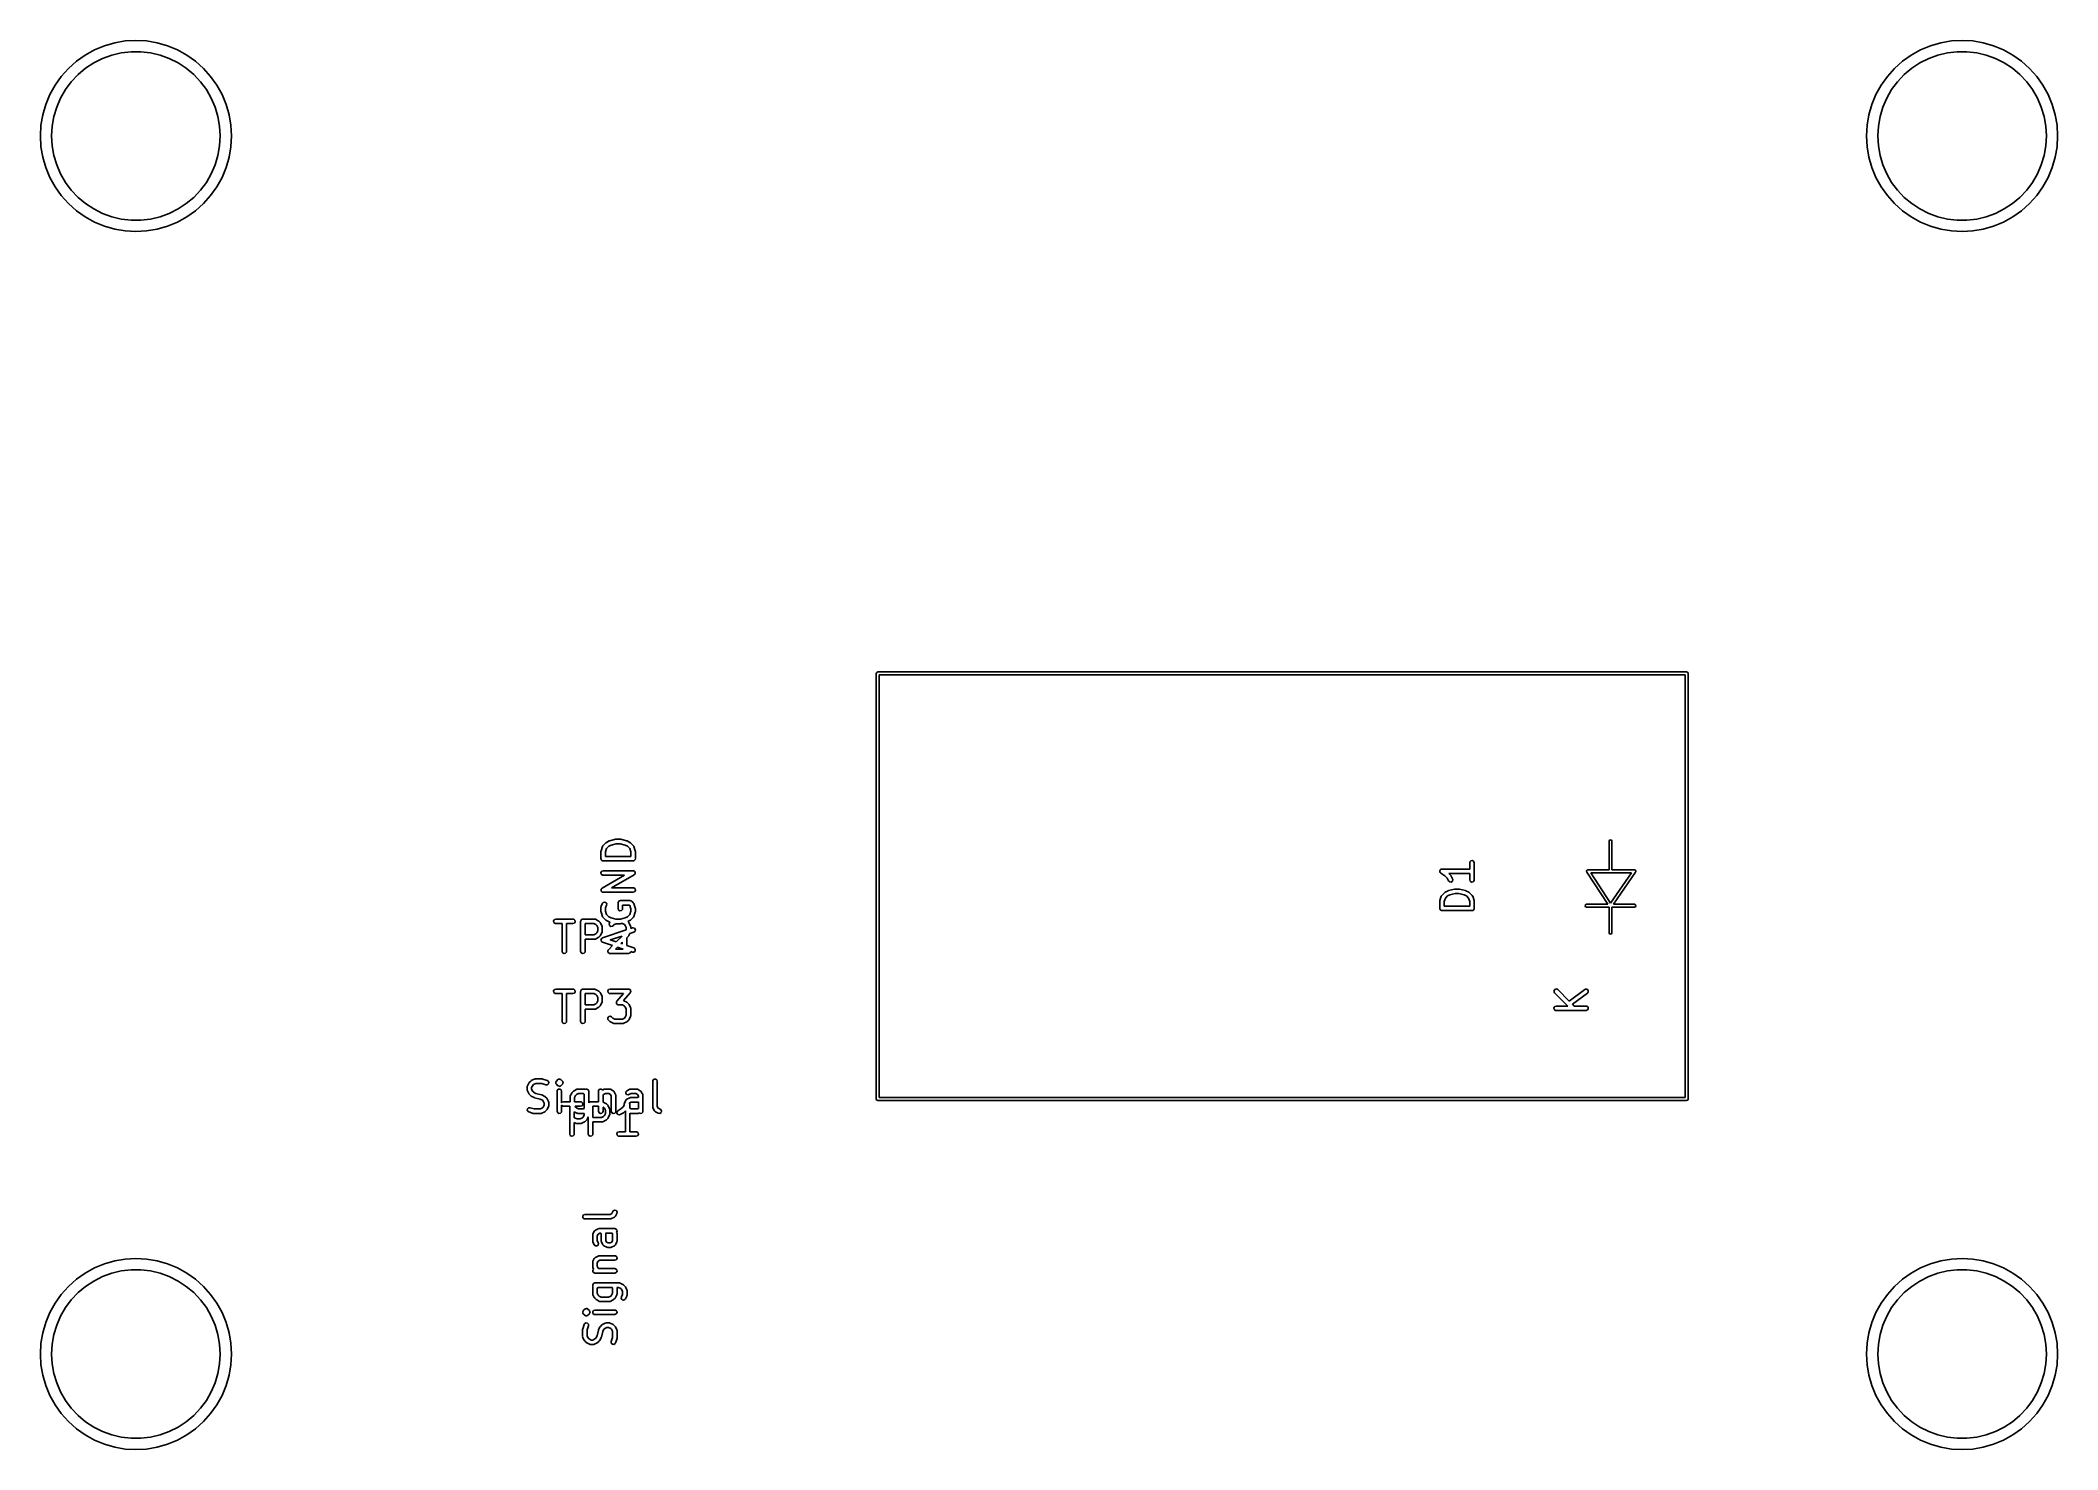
# Model space of a CAD drawing. Extents: x 0.27 to 2.93, y 0.27 to 2.13.
import ezdxf

# ---------------------------------------------------------------- set-up
doc = ezdxf.new("R2010")
doc.units = 0
doc.header["$MEASUREMENT"] = 0
doc.layers.add('BLACK', color=7, linetype='CONTINUOUS')

msp = doc.modelspace()

# ---------------------------------------------------------------- linework, layer by layer
at = {"layer": 'BLACK', "linetype": 'CONTINUOUS'}
for p, q in [((0.3585, 2.1186), (0.3721, 2.1225)), ((0.3721, 2.1225), (0.3859, 2.1248)), ((0.3859, 2.1248), (0.4, 2.1256)), ((0.4, 2.1256), (0.4141, 2.1248)), ((0.4141, 2.1248), (0.4279, 2.1225)), ((0.4279, 2.1225), (0.4415, 2.1186)), ((2.7585, 2.1186), (2.7721, 2.1225)), ((2.7721, 2.1225), (2.7859, 2.1248)), ((2.7859, 2.1248), (2.8, 2.1256)), ((2.8, 2.1256), (2.8141, 2.1248)), ((2.8141, 2.1248), (2.8279, 2.1225)), ((2.8279, 2.1225), (2.8415, 2.1186)), ((0.3112, 2.0888), (0.3217, 2.0982)), ((0.3217, 2.0982), (0.3332, 2.1063)), ((0.3332, 2.1063), (0.3455, 2.1132)), ((0.3446, 2.0959), (0.3338, 2.0889)), ((0.3561, 2.1017), (0.3446, 2.0959)), ((0.3455, 2.1132), (0.3585, 2.1186)), ((0.3682, 2.1061), (0.3561, 2.1017)), ((0.3808, 2.1091), (0.3682, 2.1061)), ((0.3936, 2.1106), (0.3808, 2.1091)), ((0.4064, 2.1106), (0.3936, 2.1106)), ((0.4192, 2.1091), (0.4064, 2.1106)), ((0.4318, 2.1061), (0.4192, 2.1091)), ((0.4439, 2.1017), (0.4318, 2.1061)), ((0.4415, 2.1186), (0.4545, 2.1132)), ((0.4554, 2.0959), (0.4439, 2.1017)), ((0.4545, 2.1132), (0.4668, 2.1063)), ((0.4662, 2.0889), (0.4554, 2.0959)), ((0.4668, 2.1063), (0.4783, 2.0982)), ((0.4783, 2.0982), (0.4888, 2.0888)), ((2.7112, 2.0888), (2.7217, 2.0982)), ((2.7217, 2.0982), (2.7332, 2.1063)), ((2.7332, 2.1063), (2.7455, 2.1132)), ((2.7446, 2.0959), (2.7338, 2.0889)), ((2.7561, 2.1017), (2.7446, 2.0959)), ((2.7455, 2.1132), (2.7585, 2.1186)), ((2.7682, 2.1061), (2.7561, 2.1017)), ((2.7808, 2.1091), (2.7682, 2.1061)), ((2.7936, 2.1106), (2.7808, 2.1091)), ((2.8064, 2.1106), (2.7936, 2.1106)), ((2.8192, 2.1091), (2.8064, 2.1106)), ((2.8318, 2.1061), (2.8192, 2.1091)), ((2.8439, 2.1017), (2.8318, 2.1061)), ((2.8415, 2.1186), (2.8545, 2.1132)), ((2.8554, 2.0959), (2.8439, 2.1017)), ((2.8545, 2.1132), (2.8668, 2.1063)), ((2.8662, 2.0889), (2.8554, 2.0959)), ((2.8668, 2.1063), (2.8783, 2.0982)), ((2.8783, 2.0982), (2.8888, 2.0888)), ((0.2937, 2.0668), (0.3018, 2.0783)), ((0.3018, 2.0783), (0.3112, 2.0888)), ((0.3151, 2.0712), (0.3074, 2.0609)), ((0.324, 2.0806), (0.3151, 2.0712)), ((0.3338, 2.0889), (0.324, 2.0806)), ((0.476, 2.0806), (0.4662, 2.0889)), ((0.4849, 2.0712), (0.476, 2.0806)), ((0.4926, 2.0609), (0.4849, 2.0712)), ((0.4888, 2.0888), (0.4982, 2.0783)), ((0.4982, 2.0783), (0.5063, 2.0668)), ((2.6937, 2.0668), (2.7018, 2.0783)), ((2.7018, 2.0783), (2.7112, 2.0888)), ((2.7151, 2.0712), (2.7074, 2.0609)), ((2.724, 2.0806), (2.7151, 2.0712)), ((2.7338, 2.0889), (2.724, 2.0806)), ((2.876, 2.0806), (2.8662, 2.0889)), ((2.8849, 2.0712), (2.876, 2.0806)), ((2.8926, 2.0609), (2.8849, 2.0712)), ((2.8888, 2.0888), (2.8982, 2.0783)), ((2.8982, 2.0783), (2.9063, 2.0668)), ((0.2775, 2.0279), (0.2814, 2.0415)), ((0.2814, 2.0415), (0.2868, 2.0545)), ((0.2868, 2.0545), (0.2937, 2.0668)), ((0.301, 2.0497), (0.2959, 2.0379)), ((0.3074, 2.0609), (0.301, 2.0497)), ((0.499, 2.0497), (0.4926, 2.0609)), ((0.5041, 2.0379), (0.499, 2.0497)), ((0.5063, 2.0668), (0.5132, 2.0545)), ((0.5132, 2.0545), (0.5186, 2.0415)), ((0.5186, 2.0415), (0.5225, 2.0279)), ((2.6775, 2.0279), (2.6814, 2.0415)), ((2.6814, 2.0415), (2.6868, 2.0545)), ((2.6868, 2.0545), (2.6937, 2.0668)), ((2.701, 2.0497), (2.6959, 2.0379)), ((2.7074, 2.0609), (2.701, 2.0497)), ((2.899, 2.0497), (2.8926, 2.0609)), ((2.9041, 2.0379), (2.899, 2.0497)), ((2.9063, 2.0668), (2.9132, 2.0545)), ((2.9132, 2.0545), (2.9186, 2.0415)), ((2.9186, 2.0415), (2.9225, 2.0279)), ((0.2752, 2.0141), (0.2775, 2.0279)), ((0.2922, 2.0255), (0.29, 2.0129)), ((0.2959, 2.0379), (0.2922, 2.0255)), ((0.5078, 2.0255), (0.5041, 2.0379)), ((0.51, 2.0129), (0.5078, 2.0255)), ((0.5225, 2.0279), (0.5248, 2.0141)), ((2.6752, 2.0141), (2.6775, 2.0279)), ((2.6922, 2.0255), (2.69, 2.0129)), ((2.6959, 2.0379), (2.6922, 2.0255)), ((2.9078, 2.0255), (2.9041, 2.0379)), ((2.91, 2.0129), (2.9078, 2.0255)), ((2.9225, 2.0279), (2.9248, 2.0141)), ((0.2744, 2), (0.2752, 2.0141)), ((0.2752, 1.9859), (0.2744, 2)), ((0.29, 2.0129), (0.2892, 2)), ((0.2892, 2), (0.29, 1.9871)), ((0.5108, 2), (0.51, 2.0129)), ((0.51, 1.9871), (0.5108, 2)), ((0.5248, 2.0141), (0.5256, 2)), ((0.5256, 2), (0.5248, 1.9859)), ((2.6744, 2), (2.6752, 2.0141)), ((2.6752, 1.9859), (2.6744, 2)), ((2.69, 2.0129), (2.6892, 2)), ((2.6892, 2), (2.69, 1.9871)), ((2.9108, 2), (2.91, 2.0129)), ((2.91, 1.9871), (2.9108, 2)), ((2.9248, 2.0141), (2.9256, 2)), ((2.9256, 2), (2.9248, 1.9859)), ((0.2775, 1.9721), (0.2752, 1.9859)), ((0.2814, 1.9585), (0.2775, 1.9721)), ((0.29, 1.9871), (0.2922, 1.9745)), ((0.2922, 1.9745), (0.2959, 1.9621)), ((0.2959, 1.9621), (0.301, 1.9503)), ((0.499, 1.9503), (0.5041, 1.9621)), ((0.5041, 1.9621), (0.5078, 1.9745)), ((0.5078, 1.9745), (0.51, 1.9871)), ((0.5225, 1.9721), (0.5186, 1.9585)), ((0.5248, 1.9859), (0.5225, 1.9721)), ((2.6775, 1.9721), (2.6752, 1.9859)), ((2.6814, 1.9585), (2.6775, 1.9721)), ((2.69, 1.9871), (2.6922, 1.9745)), ((2.6922, 1.9745), (2.6959, 1.9621)), ((2.6959, 1.9621), (2.701, 1.9503)), ((2.899, 1.9503), (2.9041, 1.9621)), ((2.9041, 1.9621), (2.9078, 1.9745)), ((2.9078, 1.9745), (2.91, 1.9871)), ((2.9225, 1.9721), (2.9186, 1.9585)), ((2.9248, 1.9859), (2.9225, 1.9721)), ((0.2868, 1.9455), (0.2814, 1.9585)), ((0.2937, 1.9332), (0.2868, 1.9455)), ((0.301, 1.9503), (0.3074, 1.9391)), ((0.3074, 1.9391), (0.3151, 1.9288)), ((0.4849, 1.9288), (0.4926, 1.9391)), ((0.4926, 1.9391), (0.499, 1.9503)), ((0.5132, 1.9455), (0.5063, 1.9332)), ((0.5186, 1.9585), (0.5132, 1.9455)), ((2.6868, 1.9455), (2.6814, 1.9585)), ((2.6937, 1.9332), (2.6868, 1.9455)), ((2.701, 1.9503), (2.7074, 1.9391)), ((2.7074, 1.9391), (2.7151, 1.9288)), ((2.8849, 1.9288), (2.8926, 1.9391)), ((2.8926, 1.9391), (2.899, 1.9503)), ((2.9132, 1.9455), (2.9063, 1.9332)), ((2.9186, 1.9585), (2.9132, 1.9455)), ((0.3018, 1.9217), (0.2937, 1.9332)), ((0.3112, 1.9112), (0.3018, 1.9217)), ((0.3217, 1.9018), (0.3112, 1.9112)), ((0.3151, 1.9288), (0.324, 1.9194)), ((0.324, 1.9194), (0.3338, 1.9111)), ((0.3338, 1.9111), (0.3446, 1.9041)), ((0.4554, 1.9041), (0.4662, 1.9111)), ((0.4662, 1.9111), (0.476, 1.9194)), ((0.476, 1.9194), (0.4849, 1.9288)), ((0.4888, 1.9112), (0.4783, 1.9018)), ((0.4982, 1.9217), (0.4888, 1.9112)), ((0.5063, 1.9332), (0.4982, 1.9217)), ((2.7018, 1.9217), (2.6937, 1.9332)), ((2.7112, 1.9112), (2.7018, 1.9217)), ((2.7217, 1.9018), (2.7112, 1.9112)), ((2.7151, 1.9288), (2.724, 1.9194)), ((2.724, 1.9194), (2.7338, 1.9111)), ((2.7338, 1.9111), (2.7446, 1.9041)), ((2.8554, 1.9041), (2.8662, 1.9111)), ((2.8662, 1.9111), (2.876, 1.9194)), ((2.876, 1.9194), (2.8849, 1.9288)), ((2.8888, 1.9112), (2.8783, 1.9018)), ((2.8982, 1.9217), (2.8888, 1.9112)), ((2.9063, 1.9332), (2.8982, 1.9217)), ((0.3332, 1.8937), (0.3217, 1.9018)), ((0.3455, 1.8868), (0.3332, 1.8937)), ((0.3446, 1.9041), (0.3561, 1.8983)), ((0.3585, 1.8814), (0.3455, 1.8868)), ((0.3561, 1.8983), (0.3682, 1.8939)), ((0.3682, 1.8939), (0.3808, 1.8909)), ((0.3808, 1.8909), (0.3936, 1.8894)), ((0.3936, 1.8894), (0.4064, 1.8894)), ((0.4064, 1.8894), (0.4192, 1.8909)), ((0.4192, 1.8909), (0.4318, 1.8939)), ((0.4318, 1.8939), (0.4439, 1.8983)), ((0.4545, 1.8868), (0.4415, 1.8814)), ((0.4439, 1.8983), (0.4554, 1.9041)), ((0.4668, 1.8937), (0.4545, 1.8868)), ((0.4783, 1.9018), (0.4668, 1.8937)), ((2.7332, 1.8937), (2.7217, 1.9018)), ((2.7455, 1.8868), (2.7332, 1.8937)), ((2.7446, 1.9041), (2.7561, 1.8983)), ((2.7585, 1.8814), (2.7455, 1.8868)), ((2.7561, 1.8983), (2.7682, 1.8939)), ((2.7682, 1.8939), (2.7808, 1.8909)), ((2.7808, 1.8909), (2.7936, 1.8894)), ((2.7936, 1.8894), (2.8064, 1.8894)), ((2.8064, 1.8894), (2.8192, 1.8909)), ((2.8192, 1.8909), (2.8318, 1.8939)), ((2.8318, 1.8939), (2.8439, 1.8983)), ((2.8545, 1.8868), (2.8415, 1.8814)), ((2.8439, 1.8983), (2.8554, 1.9041)), ((2.8668, 1.8937), (2.8545, 1.8868)), ((2.8783, 1.9018), (2.8668, 1.8937)), ((0.3721, 1.8775), (0.3585, 1.8814)), ((0.3859, 1.8752), (0.3721, 1.8775)), ((0.4, 1.8744), (0.3859, 1.8752)), ((0.4141, 1.8752), (0.4, 1.8744)), ((0.4279, 1.8775), (0.4141, 1.8752)), ((0.4415, 1.8814), (0.4279, 1.8775)), ((2.7721, 1.8775), (2.7585, 1.8814)), ((2.7859, 1.8752), (2.7721, 1.8775)), ((2.8, 1.8744), (2.7859, 1.8752)), ((2.8141, 1.8752), (2.8, 1.8744)), ((2.8279, 1.8775), (2.8141, 1.8752)), ((2.8415, 1.8814), (2.8279, 1.8775)), ((1.373, 1.294), (1.3736, 1.2953)), ((1.373, 0.7349), (1.373, 1.294)), ((1.3736, 1.2953), (1.375, 1.2959)), ((1.375, 1.2959), (2.438, 1.2959)), ((1.3769, 1.292), (1.3769, 0.7369)), ((2.436, 1.292), (1.3769, 1.292)), ((2.436, 0.7369), (2.436, 1.292)), ((2.438, 1.2959), (2.4394, 1.2953)), ((2.4394, 1.2953), (2.4399, 1.294)), ((2.4399, 1.294), (2.4399, 0.7349)), ((1.0111, 1.0601), (1.0113, 1.061)), ((1.0113, 1.061), (1.0132, 1.0667)), ((1.0113, 1.061), (1.0113, 1.061)), ((1.0132, 1.0667), (1.0136, 1.0676)), ((1.0136, 1.0676), (1.0138, 1.0677)), ((1.0138, 1.0677), (1.0139, 1.0678)), ((1.0139, 1.0678), (1.0176, 1.0716)), ((1.0185, 1.0641), (1.017, 1.0596)), ((1.0176, 1.0716), (1.0183, 1.0721)), ((1.0183, 1.0721), (1.0184, 1.0721)), ((1.0184, 1.0721), (1.0221, 1.074)), ((1.0215, 1.067), (1.0185, 1.0641)), ((1.0245, 1.0686), (1.0215, 1.067)), ((1.0221, 1.074), (1.0226, 1.0741)), ((1.0226, 1.0741), (1.0227, 1.0742)), ((1.0227, 1.0742), (1.0302, 1.0761)), ((1.0313, 1.0703), (1.0245, 1.0686)), ((1.0302, 1.0761), (1.0308, 1.0761)), ((1.0308, 1.0761), (1.031, 1.0762)), ((1.031, 1.0762), (1.0366, 1.0762)), ((1.0362, 1.0703), (1.0313, 1.0703)), ((1.043, 1.0686), (1.0362, 1.0703)), ((1.0366, 1.0762), (1.0372, 1.0761)), ((1.0372, 1.0761), (1.0373, 1.0761)), ((1.0373, 1.0761), (1.0448, 1.0742)), ((1.0461, 1.067), (1.043, 1.0686)), ((1.0448, 1.0742), (1.0453, 1.074)), ((1.0453, 1.074), (1.0454, 1.074)), ((1.0454, 1.074), (1.0491, 1.0721)), ((1.049, 1.0641), (1.0461, 1.067)), ((1.0505, 1.0596), (1.049, 1.0641)), ((1.0491, 1.0721), (1.0499, 1.0716)), ((1.0499, 1.0716), (1.0499, 1.0716)), ((1.0499, 1.0716), (1.0537, 1.0678)), ((1.0537, 1.0678), (1.0543, 1.067)), ((1.0543, 1.067), (1.0543, 1.0668)), ((1.0543, 1.0668), (1.0544, 1.0667)), ((1.0544, 1.0667), (1.0563, 1.061)), ((1.0563, 1.061), (1.0564, 1.0602)), ((2.336, 1.0735), (2.3365, 1.0748)), ((2.336, 1.0361), (2.336, 1.0735)), ((2.3365, 1.0748), (2.3379, 1.0754)), ((2.3379, 1.0754), (2.3393, 1.0748)), ((2.3393, 1.0748), (2.3399, 1.0735)), ((2.3399, 1.0735), (2.3399, 1.0361)), ((1.0111, 1.0507), (1.0111, 1.0601)), ((1.0114, 1.05), (1.0111, 1.0507)), ((1.0112, 1.0325), (1.0122, 1.0342)), ((1.0115, 1.0493), (1.0114, 1.05)), ((1.0117, 1.0491), (1.0115, 1.0493)), ((1.0118, 1.0488), (1.0117, 1.0491)), ((1.0125, 1.0484), (1.0118, 1.0488)), ((1.0122, 1.0342), (1.0141, 1.0349)), ((1.0131, 1.048), (1.0125, 1.0484)), ((1.0135, 1.0479), (1.0131, 1.048)), ((1.0136, 1.0478), (1.0135, 1.0479)), ((1.0137, 1.0478), (1.0136, 1.0478)), ((1.0141, 1.0478), (1.0137, 1.0478)), ((1.0534, 1.0478), (1.0141, 1.0478)), ((1.0141, 1.0349), (1.0534, 1.0349)), ((1.017, 1.0596), (1.017, 1.0537)), ((1.017, 1.0537), (1.0505, 1.0537)), ((1.0505, 1.0537), (1.0505, 1.0596)), ((1.0542, 1.048), (1.0534, 1.0478)), ((1.0534, 1.0349), (1.0545, 1.0348)), ((1.0549, 1.0482), (1.0542, 1.048)), ((1.0545, 1.0348), (1.0547, 1.0346)), ((1.0547, 1.0346), (1.0549, 1.0345)), ((1.0551, 1.0484), (1.0549, 1.0482)), ((1.0549, 1.0345), (1.0554, 1.0339)), ((1.0553, 1.0485), (1.0551, 1.0484)), ((1.0557, 1.0491), (1.0553, 1.0485)), ((1.0562, 1.0497), (1.0557, 1.0491)), ((1.0563, 1.0501), (1.0562, 1.0497)), ((1.0564, 1.0507), (1.0563, 1.0503)), ((1.0563, 1.0503), (1.0564, 1.0502)), ((1.0564, 1.0502), (1.0563, 1.0501)), ((1.0564, 1.0602), (1.0564, 1.0601)), ((1.0564, 1.0601), (1.0564, 1.0507)), ((2.1136, 1.0346), (2.114, 1.0354)), ((2.1136, 1.0345), (2.1136, 1.0346)), ((2.1136, 1.0343), (2.1136, 1.0345)), ((2.1138, 1.0335), (2.1136, 1.0343)), ((2.114, 1.0354), (2.1144, 1.0361)), ((2.1144, 1.0361), (2.1145, 1.0362)), ((2.1145, 1.0362), (2.1146, 1.0364)), ((2.1146, 1.0364), (2.1154, 1.0367)), ((2.1154, 1.0367), (2.1162, 1.037)), ((2.1162, 1.037), (2.1163, 1.037)), ((2.1163, 1.037), (2.1165, 1.0371)), ((2.1165, 1.0371), (2.1529, 1.0371)), ((2.1529, 1.0454), (2.1531, 1.0464)), ((2.1529, 1.0371), (2.1529, 1.0454)), ((2.1531, 1.0464), (2.1544, 1.0479)), ((2.1544, 1.0479), (2.1564, 1.0483)), ((2.1564, 1.0483), (2.1581, 1.0473)), ((2.1581, 1.0473), (2.1588, 1.0454)), ((2.1588, 1.0454), (2.1588, 1.0229)), ((2.3065, 1.0346), (2.3068, 1.035)), ((2.3065, 1.0344), (2.3065, 1.0346)), ((2.3065, 1.0342), (2.3065, 1.0344)), ((2.3067, 1.0336), (2.3065, 1.0342)), ((2.3068, 1.035), (2.307, 1.0355)), ((2.307, 1.0355), (2.3072, 1.0356)), ((2.3072, 1.0356), (2.3074, 1.0358)), ((2.3074, 1.0358), (2.3079, 1.0359)), ((2.3079, 1.0359), (2.3084, 1.0361)), ((2.3084, 1.0361), (2.336, 1.0361)), ((2.3399, 1.0361), (2.3694, 1.0361)), ((2.3694, 1.0361), (2.37, 1.0359)), ((2.37, 1.0359), (2.3706, 1.0358)), ((2.3706, 1.0358), (2.3707, 1.0356)), ((2.3707, 1.0356), (2.3708, 1.0355)), ((2.3708, 1.0355), (2.371, 1.035)), ((2.371, 1.035), (2.3714, 1.0345)), ((2.3714, 1.0342), (2.3712, 1.0336)), ((2.3714, 1.0345), (2.3713, 1.0343)), ((2.3713, 1.0343), (2.3714, 1.0342)), ((1.0115, 1.0305), (1.0112, 1.0325)), ((1.0112, 1.01), (1.0113, 1.0102)), ((1.0113, 1.0092), (1.0112, 1.01)), ((1.0113, 1.0105), (1.0118, 1.0111)), ((1.0113, 1.0102), (1.0113, 1.0105)), ((1.0113, 1.0085), (1.0113, 1.0092)), ((1.0115, 1.0083), (1.0113, 1.0085)), ((1.0131, 1.0292), (1.0115, 1.0305)), ((1.0115, 1.008), (1.0115, 1.0083)), ((1.0121, 1.0075), (1.0115, 1.008)), ((1.0118, 1.0111), (1.0122, 1.0117)), ((1.0126, 1.0069), (1.0121, 1.0075)), ((1.0122, 1.0117), (1.0124, 1.0118)), ((1.0124, 1.0118), (1.0126, 1.012)), ((1.0126, 1.012), (1.0423, 1.029)), ((1.0141, 1.029), (1.0131, 1.0292)), ((1.0423, 1.029), (1.0141, 1.029)), ((1.0549, 1.0294), (1.0252, 1.0124)), ((1.0252, 1.0124), (1.0534, 1.0124)), ((1.0534, 1.0124), (1.0545, 1.0123)), ((1.0545, 1.0123), (1.056, 1.011)), ((1.0551, 1.0296), (1.0549, 1.0294)), ((1.0553, 1.0297), (1.0551, 1.0296)), ((1.0557, 1.0304), (1.0553, 1.0297)), ((1.0564, 1.009), (1.0553, 1.0072)), ((1.0554, 1.0339), (1.056, 1.0335)), ((1.0562, 1.031), (1.0557, 1.0304)), ((1.056, 1.0335), (1.0561, 1.0332)), ((1.056, 1.011), (1.0564, 1.009)), ((1.0561, 1.0332), (1.0562, 1.033)), ((1.0562, 1.033), (1.0562, 1.0322)), ((1.0562, 1.0322), (1.0564, 1.0315)), ((1.0564, 1.0315), (1.0562, 1.0312)), ((1.0562, 1.0312), (1.0562, 1.031)), ((2.1139, 1.0326), (2.1138, 1.0335)), ((2.1141, 1.0325), (2.1139, 1.0326)), ((2.1141, 1.0324), (2.1141, 1.0325)), ((2.1149, 1.0317), (2.1141, 1.0324)), ((2.1202, 1.0281), (2.1149, 1.0317)), ((2.1235, 1.0249), (2.1202, 1.0281)), ((2.1208, 1.0068), (2.1246, 1.0086)), ((2.1251, 1.0215), (2.1235, 1.0249)), ((2.1246, 1.0086), (2.125, 1.0088)), ((2.125, 1.0088), (2.1252, 1.0089)), ((2.1266, 1.0202), (2.1251, 1.0215)), ((2.1252, 1.0089), (2.1327, 1.0107)), ((2.1529, 1.0312), (2.1255, 1.0312)), ((2.1255, 1.0312), (2.128, 1.0287)), ((2.1286, 1.02), (2.1266, 1.0202)), ((2.128, 1.0287), (2.1285, 1.028)), ((2.1285, 1.028), (2.1285, 1.0279)), ((2.1285, 1.0279), (2.1304, 1.0242)), ((2.1302, 1.0212), (2.1286, 1.02)), ((2.1307, 1.0232), (2.1302, 1.0212)), ((2.1304, 1.0242), (2.1307, 1.0232)), ((2.1327, 1.0107), (2.1332, 1.0108)), ((2.1332, 1.0108), (2.1334, 1.0108)), ((2.1334, 1.0108), (2.139, 1.0108)), ((2.139, 1.0108), (2.1396, 1.0107)), ((2.1396, 1.0107), (2.1397, 1.0107)), ((2.1397, 1.0107), (2.1472, 1.0089)), ((2.1472, 1.0089), (2.1477, 1.0086)), ((2.1477, 1.0086), (2.1478, 1.0086)), ((2.1478, 1.0086), (2.1516, 1.0068)), ((2.1529, 1.0229), (2.1529, 1.0312)), ((2.1536, 1.021), (2.1529, 1.0229)), ((2.1554, 1.02), (2.1536, 1.021)), ((2.1574, 1.0203), (2.1554, 1.02)), ((2.1586, 1.0219), (2.1574, 1.0203)), ((2.1588, 1.0229), (2.1586, 1.0219)), ((2.3068, 1.0331), (2.3067, 1.0336)), ((2.3343, 0.9908), (2.3068, 1.0331)), ((2.3379, 1.0322), (2.3121, 1.0322)), ((2.3121, 1.0322), (2.338, 0.9924)), ((2.3657, 1.0322), (2.3379, 1.0322)), ((2.338, 0.9924), (2.3657, 1.0322)), ((2.371, 1.033), (2.3417, 0.9908)), ((2.3712, 1.0336), (2.371, 1.033)), ((1.0111, 0.987), (1.0113, 0.988)), ((1.0111, 0.9814), (1.0111, 0.987)), ((1.0111, 0.9813), (1.0111, 0.9814)), ((1.0113, 0.9804), (1.0111, 0.9813)), ((1.0113, 0.988), (1.0114, 0.9881)), ((1.0114, 0.9883), (1.0133, 0.9921)), ((1.0114, 0.9881), (1.0114, 0.9883)), ((1.0129, 1.0069), (1.0126, 1.0069)), ((1.0131, 1.0067), (1.0129, 1.0069)), ((1.0141, 1.0065), (1.0131, 1.0067)), ((1.0133, 0.9921), (1.0139, 0.9929)), ((1.0139, 0.9929), (1.0158, 0.9937)), ((1.0534, 1.0065), (1.0141, 1.0065)), ((1.0158, 0.9937), (1.0177, 0.9931)), ((1.0186, 0.9894), (1.017, 0.9863)), ((1.017, 0.9863), (1.017, 0.9818)), ((1.017, 0.9818), (1.0185, 0.9773)), ((1.0177, 0.9931), (1.0188, 0.9914)), ((1.0188, 0.9914), (1.0186, 0.9894)), ((1.0336, 0.9926), (1.0337, 0.993)), ((1.0336, 0.9851), (1.0336, 0.9926)), ((1.0343, 0.9832), (1.0336, 0.9851)), ((1.0337, 0.9932), (1.0338, 0.9936)), ((1.0337, 0.9931), (1.0337, 0.9932)), ((1.0337, 0.993), (1.0337, 0.9931)), ((1.0338, 0.9936), (1.0343, 0.9942)), ((1.0343, 0.9942), (1.0347, 0.9949)), ((1.0361, 0.9822), (1.0343, 0.9832)), ((1.0347, 0.9949), (1.0349, 0.995)), ((1.0349, 0.995), (1.0351, 0.9952)), ((1.0351, 0.9952), (1.0359, 0.9953)), ((1.0359, 0.9953), (1.0366, 0.9956)), ((1.0381, 0.9826), (1.0361, 0.9822)), ((1.0366, 0.9956), (1.0497, 0.9956)), ((1.0394, 0.9841), (1.0381, 0.9826)), ((1.0395, 0.9851), (1.0394, 0.9841)), ((1.0485, 0.9897), (1.0395, 0.9897)), ((1.0395, 0.9897), (1.0395, 0.9851)), ((1.049, 0.9891), (1.0485, 0.9897)), ((1.0505, 0.9846), (1.049, 0.9891)), ((1.049, 0.9773), (1.0505, 0.9818)), ((1.0497, 0.9956), (1.0499, 0.9955)), ((1.0499, 0.9955), (1.05, 0.9956)), ((1.05, 0.9956), (1.0501, 0.9955)), ((1.0501, 0.9955), (1.0507, 0.9954)), ((1.0505, 0.9818), (1.0505, 0.9846)), ((1.0507, 0.9954), (1.0512, 0.995)), ((1.0512, 0.995), (1.0518, 0.9947)), ((1.0518, 0.9947), (1.0537, 0.9928)), ((1.0553, 1.0072), (1.0534, 1.0065)), ((1.0537, 0.9928), (1.0543, 0.992)), ((1.0543, 0.992), (1.0543, 0.9918)), ((1.0543, 0.9918), (1.0544, 0.9917)), ((1.0544, 0.9917), (1.0563, 0.986)), ((1.0564, 0.9814), (1.0562, 0.9805)), ((1.0563, 0.986), (1.0564, 0.9852)), ((1.0564, 0.9852), (1.0564, 0.9851)), ((1.0564, 0.9851), (1.0564, 0.9814)), ((2.1136, 0.9947), (2.1137, 0.9956)), ((2.1136, 0.9854), (2.1136, 0.9947)), ((2.1138, 0.9846), (2.1136, 0.9854)), ((2.1137, 0.9957), (2.1156, 1.0013)), ((2.1137, 0.9956), (2.1137, 0.9957)), ((2.1139, 0.9839), (2.1138, 0.9846)), ((2.1142, 0.9837), (2.1139, 0.9839)), ((2.1142, 0.9835), (2.1142, 0.9837)), ((2.1149, 0.9831), (2.1142, 0.9835)), ((2.1155, 0.9826), (2.1149, 0.9831)), ((2.1159, 0.9825), (2.1155, 0.9826)), ((2.1156, 1.0013), (2.1161, 1.0022)), ((2.116, 0.9825), (2.1159, 0.9825)), ((2.1161, 0.9825), (2.116, 0.9825)), ((2.1161, 1.0022), (2.1162, 1.0023)), ((2.1165, 0.9824), (2.1161, 0.9825)), ((2.1162, 1.0023), (2.1163, 1.0025)), ((2.1163, 1.0025), (2.12, 1.0062)), ((2.1559, 0.9824), (2.1165, 0.9824)), ((2.121, 0.9988), (2.1195, 0.9943)), ((2.1195, 0.9943), (2.1195, 0.9883)), ((2.1195, 0.9883), (2.1529, 0.9883)), ((2.12, 1.0062), (2.1208, 1.0067)), ((2.1208, 1.0067), (2.1208, 1.0068)), ((2.1239, 1.0017), (2.121, 0.9988)), ((2.1269, 1.0032), (2.1239, 1.0017)), ((2.1337, 1.0049), (2.1269, 1.0032)), ((2.1386, 1.0049), (2.1337, 1.0049)), ((2.1455, 1.0032), (2.1386, 1.0049)), ((2.1485, 1.0017), (2.1455, 1.0032)), ((2.1514, 0.9988), (2.1485, 1.0017)), ((2.1529, 0.9943), (2.1514, 0.9988)), ((2.1516, 1.0068), (2.1523, 1.0062)), ((2.1523, 1.0062), (2.1523, 1.0062)), ((2.1523, 1.0062), (2.1561, 1.0025)), ((2.1529, 0.9883), (2.1529, 0.9943)), ((2.1566, 0.9827), (2.1559, 0.9824)), ((2.1561, 1.0025), (2.1567, 1.0016)), ((2.1574, 0.9828), (2.1566, 0.9827)), ((2.1567, 1.0016), (2.1567, 1.0014)), ((2.1567, 1.0014), (2.1568, 1.0013)), ((2.1568, 1.0013), (2.1587, 0.9957)), ((2.1575, 0.983), (2.1574, 0.9828)), ((2.1578, 0.9831), (2.1575, 0.983)), ((2.1582, 0.9838), (2.1578, 0.9831)), ((2.1586, 0.9844), (2.1582, 0.9838)), ((2.1587, 0.9847), (2.1586, 0.9844)), ((2.1587, 0.9957), (2.1588, 0.9948)), ((2.1588, 0.9849), (2.1587, 0.9847)), ((2.1588, 0.9948), (2.1588, 0.9947)), ((2.1588, 0.9947), (2.1588, 0.9854)), ((2.1588, 0.9854), (2.1588, 0.985)), ((2.1588, 0.985), (2.1588, 0.9849)), ((2.3045, 0.9889), (2.305, 0.9902)), ((2.305, 0.9875), (2.3045, 0.9889)), ((2.305, 0.9902), (2.3064, 0.9908)), ((2.3064, 0.9869), (2.305, 0.9875)), ((2.3064, 0.9908), (2.3343, 0.9908)), ((2.336, 0.9869), (2.3064, 0.9869)), ((2.336, 0.9534), (2.336, 0.9869)), ((2.3694, 0.9869), (2.3399, 0.9869)), ((2.3399, 0.9869), (2.3399, 0.9534)), ((2.3417, 0.9908), (2.3694, 0.9908)), ((2.3694, 0.9908), (2.3708, 0.9902)), ((2.3708, 0.9875), (2.3694, 0.9869)), ((2.3708, 0.9902), (2.3714, 0.9889)), ((2.3714, 0.9889), (2.3708, 0.9875)), ((0.949, 0.9689), (0.95, 0.9707)), ((0.9493, 0.9669), (0.949, 0.9689)), ((0.9509, 0.9656), (0.9493, 0.9669)), ((0.95, 0.9707), (0.9519, 0.9714)), ((0.9519, 0.9655), (0.9509, 0.9656)), ((0.9519, 0.9714), (0.9744, 0.9714)), ((0.9602, 0.9655), (0.9519, 0.9655)), ((0.9602, 0.929), (0.9602, 0.9655)), ((0.9744, 0.9655), (0.9661, 0.9655)), ((0.9661, 0.9655), (0.9661, 0.929)), ((0.9744, 0.9714), (0.9754, 0.9712)), ((0.9763, 0.9661), (0.9744, 0.9655)), ((0.9754, 0.9712), (0.9769, 0.9699)), ((0.9773, 0.9679), (0.9763, 0.9661)), ((0.9769, 0.9699), (0.9773, 0.9679)), ((0.9845, 0.9684), (0.9846, 0.9688)), ((0.9845, 0.929), (0.9845, 0.9684)), ((0.9846, 0.969), (0.9847, 0.9694)), ((0.9846, 0.9689), (0.9846, 0.969)), ((0.9846, 0.9688), (0.9846, 0.9689)), ((0.9847, 0.9694), (0.9852, 0.97)), ((0.9852, 0.97), (0.9856, 0.9707)), ((0.9856, 0.9707), (0.9858, 0.9708)), ((0.9858, 0.9708), (0.986, 0.971)), ((0.986, 0.971), (0.9868, 0.9711)), ((0.9868, 0.9711), (0.9875, 0.9714)), ((0.9875, 0.9714), (1.0025, 0.9714)), ((1.0018, 0.9655), (0.9904, 0.9655)), ((0.9904, 0.9655), (0.9904, 0.9507)), ((1.0045, 0.9641), (1.0018, 0.9655)), ((1.0025, 0.9714), (1.0035, 0.9712)), ((1.0035, 0.9712), (1.0036, 0.9711)), ((1.0036, 0.9711), (1.0038, 0.971)), ((1.0038, 0.971), (1.0076, 0.9692)), ((1.0057, 0.9629), (1.0045, 0.9641)), ((1.007, 0.9602), (1.0057, 0.9629)), ((1.0057, 0.9533), (1.007, 0.956)), ((1.007, 0.956), (1.007, 0.9602)), ((1.0076, 0.9692), (1.0083, 0.9686)), ((1.0083, 0.9686), (1.0083, 0.9686)), ((1.0083, 0.9686), (1.0102, 0.9667)), ((1.0102, 0.9667), (1.0107, 0.966)), ((1.0107, 0.966), (1.0107, 0.966)), ((1.0107, 0.966), (1.0126, 0.9622)), ((1.0132, 0.9748), (1.0113, 0.9804)), ((1.0126, 0.9622), (1.0129, 0.9612)), ((1.0129, 0.9553), (1.0128, 0.9543)), ((1.0129, 0.9612), (1.0129, 0.9611)), ((1.0129, 0.9611), (1.0129, 0.9609)), ((1.0129, 0.9609), (1.0129, 0.9553)), ((1.0131, 0.9467), (1.0443, 0.9571)), ((1.0133, 0.9747), (1.0132, 0.9748)), ((1.0133, 0.9745), (1.0133, 0.9747)), ((1.0139, 0.9736), (1.0133, 0.9745)), ((1.0176, 0.9699), (1.0139, 0.9736)), ((1.0177, 0.9699), (1.0176, 0.9699)), ((1.0184, 0.9693), (1.0177, 0.9699)), ((1.0221, 0.9675), (1.0184, 0.9693)), ((1.0185, 0.9773), (1.0215, 0.9744)), ((1.0215, 0.9744), (1.0245, 0.9729)), ((1.022, 0.9649), (1.0229, 0.9667)), ((1.0226, 0.963), (1.022, 0.9649)), ((1.0223, 0.9675), (1.0221, 0.9675)), ((1.0227, 0.9672), (1.0223, 0.9675)), ((1.0242, 0.9618), (1.0226, 0.963)), ((1.0233, 0.9671), (1.0227, 0.9672)), ((1.0229, 0.9667), (1.0233, 0.9671)), ((1.0262, 0.962), (1.0242, 0.9618)), ((1.0245, 0.9729), (1.0306, 0.9714)), ((1.0271, 0.9626), (1.0262, 0.962)), ((1.0286, 0.9641), (1.0271, 0.9626)), ((1.031, 0.9653), (1.0286, 0.9641)), ((1.0306, 0.9714), (1.0369, 0.9714)), ((1.0366, 0.9653), (1.031, 0.9653)), ((1.0367, 0.9653), (1.0366, 0.9653)), ((1.0373, 0.9654), (1.0367, 0.9653)), ((1.0369, 0.9714), (1.043, 0.9729)), ((1.0376, 0.9655), (1.0373, 0.9654)), ((1.0393, 0.9655), (1.0376, 0.9655)), ((1.042, 0.9641), (1.0393, 0.9655)), ((1.0432, 0.9629), (1.042, 0.9641)), ((1.043, 0.9729), (1.0461, 0.9744)), ((1.0445, 0.9602), (1.0432, 0.9629)), ((1.0443, 0.9571), (1.0445, 0.9576)), ((1.0445, 0.9576), (1.0445, 0.9602)), ((1.0461, 0.9744), (1.049, 0.9773)), ((1.0491, 0.9693), (1.0464, 0.968)), ((1.0464, 0.968), (1.0477, 0.9667)), ((1.0477, 0.9667), (1.0482, 0.966)), ((1.0482, 0.966), (1.0482, 0.966)), ((1.0482, 0.966), (1.0501, 0.9622)), ((1.0492, 0.9694), (1.0491, 0.9693)), ((1.0499, 0.9699), (1.0492, 0.9694)), ((1.0537, 0.9736), (1.0499, 0.9699)), ((1.0501, 0.9622), (1.0504, 0.9612)), ((1.0504, 0.9612), (1.0504, 0.9611)), ((1.0504, 0.9611), (1.0504, 0.9609)), ((1.0504, 0.9609), (1.0504, 0.9591)), ((1.0504, 0.9591), (1.0525, 0.9598)), ((1.0525, 0.9598), (1.0535, 0.9599)), ((1.0535, 0.9599), (1.0554, 0.9592)), ((1.0539, 0.9739), (1.0537, 0.9738)), ((1.0537, 0.9738), (1.0537, 0.9736)), ((1.0544, 0.9748), (1.0539, 0.9739)), ((1.0563, 0.9804), (1.0544, 0.9748)), ((1.056, 0.9554), (1.0544, 0.9542)), ((1.0554, 0.9592), (1.0564, 0.9574)), ((1.0564, 0.9574), (1.056, 0.9554)), ((1.0562, 0.9805), (1.0563, 0.9804)), ((0.9608, 0.9271), (0.9602, 0.929)), ((0.9659, 0.928), (0.9646, 0.9265)), ((0.9661, 0.929), (0.9659, 0.928)), ((0.9852, 0.9271), (0.9845, 0.929)), ((0.9903, 0.928), (0.989, 0.9265)), ((0.9904, 0.929), (0.9903, 0.928)), ((0.9904, 0.9507), (1.0018, 0.9507)), ((1.0025, 0.9448), (0.9904, 0.9448)), ((0.9904, 0.9448), (0.9904, 0.929)), ((1.0018, 0.9507), (1.0045, 0.9521)), ((1.0026, 0.9449), (1.0025, 0.9448)), ((1.0028, 0.9449), (1.0026, 0.9449)), ((1.0038, 0.9451), (1.0028, 0.9449)), ((1.0076, 0.947), (1.0038, 0.9451)), ((1.0045, 0.9521), (1.0057, 0.9533)), ((1.0083, 0.9476), (1.0076, 0.9471)), ((1.0076, 0.9471), (1.0076, 0.947)), ((1.0102, 0.9494), (1.0083, 0.9476)), ((1.0107, 0.9502), (1.0102, 0.9495)), ((1.0102, 0.9495), (1.0102, 0.9494)), ((1.0126, 0.954), (1.0107, 0.9502)), ((1.0112, 0.9434), (1.0113, 0.9443)), ((1.0112, 0.9433), (1.0112, 0.9434)), ((1.0112, 0.9434), (1.0112, 0.9434)), ((1.0117, 0.9425), (1.0112, 0.9433)), ((1.0113, 0.9443), (1.0115, 0.9453)), ((1.0115, 0.9453), (1.0116, 0.9454)), ((1.0115, 0.9453), (1.0115, 0.9453)), ((1.0116, 0.9454), (1.0123, 0.946)), ((1.0121, 0.9417), (1.0117, 0.9425)), ((1.0122, 0.9416), (1.0121, 0.9417)), ((1.0131, 0.9411), (1.0122, 0.9416)), ((1.0122, 0.9416), (1.0122, 0.9416)), ((1.0123, 0.946), (1.013, 0.9466)), ((1.0128, 0.9543), (1.0126, 0.9541)), ((1.0126, 0.9541), (1.0126, 0.954)), ((1.013, 0.9466), (1.0131, 0.9466)), ((1.0131, 0.9466), (1.0131, 0.9467)), ((1.0265, 0.9366), (1.0131, 0.9411)), ((1.0202, 0.9296), (1.0206, 0.9303)), ((1.0202, 0.9294), (1.0202, 0.9296)), ((1.0202, 0.9293), (1.0202, 0.9294)), ((1.0204, 0.9284), (1.0202, 0.9293)), ((1.0205, 0.9276), (1.0204, 0.9284)), ((1.0206, 0.9303), (1.021, 0.9311)), ((1.021, 0.9311), (1.0265, 0.9366)), ((1.0389, 0.949), (1.0234, 0.9439)), ((1.0234, 0.9439), (1.0312, 0.9413)), ((1.0328, 0.9345), (1.0302, 0.932)), ((1.0302, 0.932), (1.0404, 0.932)), ((1.0312, 0.9413), (1.0389, 0.949)), ((1.0404, 0.932), (1.0328, 0.9345)), ((1.0392, 0.941), (1.0374, 0.9392)), ((1.0374, 0.9392), (1.0392, 0.9386)), ((1.0392, 0.9386), (1.0392, 0.941)), ((1.0477, 0.9494), (1.0452, 0.9469)), ((1.0452, 0.9469), (1.0452, 0.9366)), ((1.0452, 0.9366), (1.0544, 0.9335)), ((1.0478, 0.9496), (1.0477, 0.9494)), ((1.0479, 0.9497), (1.0478, 0.9496)), ((1.0484, 0.9506), (1.0479, 0.9497)), ((1.049, 0.9524), (1.0484, 0.9506)), ((1.0544, 0.9542), (1.049, 0.9524)), ((1.0504, 0.9285), (1.0494, 0.9268)), ((1.0525, 0.9279), (1.0504, 0.9287)), ((1.0504, 0.9287), (1.0504, 0.9285)), ((1.0545, 0.928), (1.0525, 0.9279)), ((1.0544, 0.9335), (1.0553, 0.9331)), ((1.056, 0.9293), (1.0545, 0.928)), ((1.0553, 0.9331), (1.0563, 0.9313)), ((1.0563, 0.9313), (1.056, 0.9293)), ((2.3365, 0.952), (2.336, 0.9534)), ((2.3379, 0.9514), (2.3365, 0.952)), ((2.3393, 0.952), (2.3379, 0.9514)), ((2.3399, 0.9534), (2.3393, 0.952)), ((0.9626, 0.9261), (0.9608, 0.9271)), ((0.9646, 0.9265), (0.9626, 0.9261)), ((0.987, 0.9261), (0.9852, 0.9271)), ((0.989, 0.9265), (0.987, 0.9261)), ((1.0206, 0.9275), (1.0205, 0.9276)), ((1.0207, 0.9273), (1.0206, 0.9275)), ((1.0214, 0.9268), (1.0207, 0.9273)), ((1.0221, 0.9263), (1.0214, 0.9268)), ((1.0223, 0.9262), (1.0221, 0.9263)), ((1.0225, 0.9262), (1.0223, 0.9262)), ((1.0223, 0.9262), (1.0223, 0.9262)), ((1.0231, 0.9261), (1.0225, 0.9262)), ((1.0475, 0.9261), (1.0231, 0.9261)), ((1.0494, 0.9268), (1.0475, 0.9261)), ((0.949, 0.8769), (0.95, 0.8787)), ((0.9493, 0.8749), (0.949, 0.8769)), ((0.9509, 0.8736), (0.9493, 0.8749)), ((0.95, 0.8787), (0.9519, 0.8794)), ((0.9519, 0.8794), (0.9744, 0.8794)), ((0.9744, 0.8794), (0.9754, 0.8792)), ((0.9754, 0.8792), (0.9769, 0.8779)), ((0.9773, 0.8759), (0.9763, 0.8741)), ((0.9769, 0.8779), (0.9773, 0.8759)), ((0.9845, 0.8764), (0.9846, 0.8768)), ((0.9845, 0.837), (0.9845, 0.8764)), ((0.9846, 0.877), (0.9847, 0.8774)), ((0.9846, 0.8769), (0.9846, 0.877)), ((0.9846, 0.8768), (0.9846, 0.8769)), ((0.9847, 0.8774), (0.9852, 0.878)), ((0.9852, 0.878), (0.9856, 0.8787)), ((0.9856, 0.8787), (0.9858, 0.8788)), ((0.9858, 0.8788), (0.986, 0.879)), ((0.986, 0.879), (0.9868, 0.8791)), ((0.9868, 0.8791), (0.9875, 0.8794)), ((0.9875, 0.8794), (1.0025, 0.8794)), ((1.0025, 0.8794), (1.0035, 0.8792)), ((1.0035, 0.8792), (1.0036, 0.8791)), ((1.0036, 0.8791), (1.0038, 0.879)), ((1.0038, 0.879), (1.0076, 0.8772)), ((1.0076, 0.8772), (1.0083, 0.8766)), ((1.0083, 0.8766), (1.0083, 0.8766)), ((1.0083, 0.8766), (1.0102, 0.8747)), ((1.0202, 0.8769), (1.0212, 0.8787)), ((1.0205, 0.8749), (1.0202, 0.8769)), ((1.0221, 0.8736), (1.0205, 0.8749)), ((1.0212, 0.8787), (1.0231, 0.8794)), ((1.0231, 0.8794), (1.0475, 0.8794)), ((1.0475, 0.8794), (1.0479, 0.8793)), ((1.0479, 0.8793), (1.048, 0.8793)), ((1.048, 0.8793), (1.0482, 0.8792)), ((1.0482, 0.8792), (1.0485, 0.8792)), ((1.0485, 0.8792), (1.0491, 0.8787)), ((1.0491, 0.8787), (1.0498, 0.8783)), ((1.05, 0.8752), (1.0497, 0.8745)), ((1.0498, 0.8783), (1.0499, 0.878)), ((1.0499, 0.878), (1.05, 0.8779)), ((1.05, 0.8779), (1.0502, 0.8771)), ((1.0504, 0.8759), (1.05, 0.8752)), ((1.0502, 0.8771), (1.0504, 0.8763)), ((1.0504, 0.8763), (1.0503, 0.8761)), ((1.0503, 0.8761), (1.0504, 0.8759)), ((2.2637, 0.8774), (2.2648, 0.879)), ((2.2638, 0.8754), (2.2637, 0.8774)), ((2.2644, 0.8745), (2.2638, 0.8754)), ((2.2648, 0.879), (2.2668, 0.8796)), ((2.2668, 0.8796), (2.2686, 0.8787)), ((2.2686, 0.8787), (2.2837, 0.8636)), ((2.2837, 0.8636), (2.3041, 0.879)), ((2.3041, 0.879), (2.305, 0.8794)), ((2.305, 0.8794), (2.307, 0.8793)), ((2.307, 0.8793), (2.3085, 0.8779)), ((2.3088, 0.8759), (2.3076, 0.8742)), ((2.3085, 0.8779), (2.3088, 0.8759)), ((0.9519, 0.8735), (0.9509, 0.8736)), ((0.9602, 0.8735), (0.9519, 0.8735)), ((0.9602, 0.837), (0.9602, 0.8735)), ((0.9744, 0.8735), (0.9661, 0.8735)), ((0.9661, 0.8735), (0.9661, 0.837)), ((0.9763, 0.8741), (0.9744, 0.8735)), ((1.0018, 0.8735), (0.9904, 0.8735)), ((0.9904, 0.8735), (0.9904, 0.8587)), ((0.9904, 0.8587), (1.0018, 0.8587)), ((1.0025, 0.8528), (0.9904, 0.8528)), ((0.9904, 0.8528), (0.9904, 0.837)), ((1.0045, 0.8721), (1.0018, 0.8735)), ((1.0018, 0.8587), (1.0045, 0.8601)), ((1.0026, 0.8529), (1.0025, 0.8528)), ((1.0028, 0.8529), (1.0026, 0.8529)), ((1.0038, 0.8531), (1.0028, 0.8529)), ((1.0076, 0.855), (1.0038, 0.8531)), ((1.0057, 0.8709), (1.0045, 0.8721)), ((1.0045, 0.8601), (1.0057, 0.8613)), ((1.007, 0.8682), (1.0057, 0.8709)), ((1.0057, 0.8613), (1.007, 0.864)), ((1.007, 0.864), (1.007, 0.8682)), ((1.0083, 0.8556), (1.0076, 0.8551)), ((1.0076, 0.8551), (1.0076, 0.855)), ((1.0102, 0.8574), (1.0083, 0.8556)), ((1.0102, 0.8747), (1.0107, 0.874)), ((1.0107, 0.8582), (1.0102, 0.8575)), ((1.0102, 0.8575), (1.0102, 0.8574)), ((1.0107, 0.874), (1.0107, 0.874)), ((1.0107, 0.874), (1.0126, 0.8702)), ((1.0126, 0.862), (1.0107, 0.8582)), ((1.0126, 0.8702), (1.0129, 0.8692)), ((1.0128, 0.8623), (1.0126, 0.8621)), ((1.0126, 0.8621), (1.0126, 0.862)), ((1.0129, 0.8633), (1.0128, 0.8623)), ((1.0129, 0.8692), (1.0129, 0.8691)), ((1.0129, 0.8691), (1.0129, 0.8689)), ((1.0129, 0.8689), (1.0129, 0.8633)), ((1.0231, 0.8735), (1.0221, 0.8736)), ((1.041, 0.8735), (1.0231, 0.8735)), ((1.0314, 0.8619), (1.0318, 0.8626)), ((1.0315, 0.8617), (1.0314, 0.8619)), ((1.0314, 0.8615), (1.0315, 0.8617)), ((1.0317, 0.8607), (1.0314, 0.8615)), ((1.0318, 0.8599), (1.0317, 0.8607)), ((1.0318, 0.8626), (1.0321, 0.8634)), ((1.032, 0.8598), (1.0318, 0.8599)), ((1.0321, 0.8596), (1.032, 0.8598)), ((1.0321, 0.8634), (1.041, 0.8735)), ((1.0327, 0.8591), (1.0321, 0.8596)), ((1.0333, 0.8586), (1.0327, 0.8591)), ((1.0337, 0.8586), (1.0333, 0.8586)), ((1.0338, 0.8585), (1.0337, 0.8586)), ((1.0339, 0.8585), (1.0338, 0.8585)), ((1.0344, 0.8585), (1.0339, 0.8585)), ((1.0393, 0.8585), (1.0344, 0.8585)), ((1.042, 0.8571), (1.0393, 0.8585)), ((1.0497, 0.8745), (1.0407, 0.8642)), ((1.0407, 0.8642), (1.041, 0.8642)), ((1.041, 0.8642), (1.0411, 0.8641)), ((1.0411, 0.8641), (1.0413, 0.8641)), ((1.0413, 0.8641), (1.045, 0.8622)), ((1.0432, 0.8559), (1.042, 0.8571)), ((1.0445, 0.8532), (1.0432, 0.8559)), ((1.0445, 0.8452), (1.0445, 0.8532)), ((1.045, 0.8622), (1.0458, 0.8617)), ((1.0458, 0.8617), (1.0458, 0.8616)), ((1.0458, 0.8616), (1.0477, 0.8597)), ((1.0477, 0.8597), (1.0482, 0.859)), ((1.0482, 0.859), (1.0482, 0.859)), ((1.0482, 0.859), (1.0501, 0.8552)), ((1.0501, 0.8552), (1.0504, 0.8542)), ((1.0504, 0.8542), (1.0504, 0.8541)), ((1.0504, 0.8541), (1.0504, 0.8539)), ((1.0504, 0.8539), (1.0504, 0.8445)), ((2.2636, 0.8546), (2.2646, 0.8564)), ((2.2639, 0.8526), (2.2636, 0.8546)), ((2.2655, 0.8513), (2.2639, 0.8526)), ((2.2819, 0.8571), (2.2644, 0.8745)), ((2.2646, 0.8564), (2.2665, 0.8571)), ((2.2665, 0.8512), (2.2655, 0.8513)), ((2.2665, 0.8571), (2.2819, 0.8571)), ((2.3059, 0.8512), (2.2665, 0.8512)), ((2.3076, 0.8742), (2.2879, 0.8594)), ((2.2879, 0.8594), (2.2902, 0.8571)), ((2.2902, 0.8571), (2.3059, 0.8571)), ((2.3059, 0.8571), (2.3069, 0.8569)), ((2.3078, 0.8519), (2.3059, 0.8512)), ((2.3069, 0.8569), (2.3084, 0.8556)), ((2.3088, 0.8536), (2.3078, 0.8519)), ((2.3084, 0.8556), (2.3088, 0.8536)), ((0.9608, 0.8351), (0.9602, 0.837)), ((0.9626, 0.8341), (0.9608, 0.8351)), ((0.9646, 0.8345), (0.9626, 0.8341)), ((0.9659, 0.836), (0.9646, 0.8345)), ((0.9661, 0.837), (0.9659, 0.836)), ((0.9852, 0.8351), (0.9845, 0.837)), ((0.987, 0.8341), (0.9852, 0.8351)), ((0.989, 0.8345), (0.987, 0.8341)), ((0.9903, 0.836), (0.989, 0.8345)), ((0.9904, 0.837), (0.9903, 0.836)), ((1.0203, 0.8416), (1.0214, 0.8432)), ((1.0204, 0.8395), (1.0203, 0.8416)), ((1.021, 0.8387), (1.0204, 0.8395)), ((1.0229, 0.8368), (1.021, 0.8387)), ((1.0214, 0.8432), (1.0234, 0.8437)), ((1.0237, 0.8363), (1.0229, 0.8368)), ((1.0229, 0.8368), (1.0229, 0.8368)), ((1.0234, 0.8437), (1.0252, 0.8429)), ((1.0274, 0.8344), (1.0237, 0.8363)), ((1.0252, 0.8429), (1.0267, 0.8413)), ((1.0267, 0.8413), (1.0294, 0.84)), ((1.0276, 0.8344), (1.0274, 0.8344)), ((1.0277, 0.8343), (1.0276, 0.8344)), ((1.0287, 0.8341), (1.0277, 0.8343)), ((1.04, 0.8341), (1.0287, 0.8341)), ((1.0294, 0.84), (1.0393, 0.84)), ((1.0393, 0.84), (1.042, 0.8413)), ((1.0401, 0.8341), (1.04, 0.8341)), ((1.0403, 0.8341), (1.0401, 0.8341)), ((1.0413, 0.8344), (1.0403, 0.8341)), ((1.045, 0.8363), (1.0413, 0.8344)), ((1.042, 0.8413), (1.0432, 0.8425)), ((1.0432, 0.8425), (1.0445, 0.8452)), ((1.0451, 0.8363), (1.045, 0.8363)), ((1.0458, 0.8368), (1.0451, 0.8363)), ((1.0477, 0.8387), (1.0458, 0.8368)), ((1.0482, 0.8395), (1.0477, 0.8388)), ((1.0477, 0.8388), (1.0477, 0.8387)), ((1.0501, 0.8432), (1.0482, 0.8395)), ((1.0502, 0.8435), (1.0501, 0.8434)), ((1.0501, 0.8434), (1.0501, 0.8432)), ((1.0504, 0.8445), (1.0502, 0.8435)), ((0.9142, 0.7508), (0.9144, 0.7518)), ((0.9142, 0.747), (0.9142, 0.7508)), ((0.9143, 0.7469), (0.9142, 0.747)), ((0.9142, 0.7467), (0.9143, 0.7469)), ((0.9145, 0.7457), (0.9142, 0.7467)), ((0.9144, 0.7518), (0.9145, 0.7519)), ((0.9145, 0.7521), (0.9164, 0.7559)), ((0.9145, 0.7519), (0.9145, 0.7521)), ((0.9164, 0.742), (0.9145, 0.7457)), ((0.9164, 0.7559), (0.9169, 0.7566)), ((0.9169, 0.7566), (0.917, 0.7566)), ((0.917, 0.7566), (0.9188, 0.7585)), ((0.9188, 0.7585), (0.9196, 0.759)), ((0.9196, 0.7591), (0.9234, 0.7609)), ((0.9196, 0.759), (0.9196, 0.7591)), ((0.9215, 0.7528), (0.9201, 0.7501)), ((0.9201, 0.7501), (0.9201, 0.7477)), ((0.9201, 0.7477), (0.9215, 0.745)), ((0.9227, 0.754), (0.9215, 0.7528)), ((0.9215, 0.745), (0.9227, 0.7439)), ((0.9254, 0.7553), (0.9227, 0.754)), ((0.9227, 0.7439), (0.9257, 0.7423)), ((0.9234, 0.7609), (0.9243, 0.7612)), ((0.9243, 0.7612), (0.9245, 0.7612)), ((0.9245, 0.7612), (0.9247, 0.7613)), ((0.9247, 0.7613), (0.9341, 0.7613)), ((0.9336, 0.7553), (0.9254, 0.7553)), ((0.9257, 0.7423), (0.9329, 0.7405)), ((0.9387, 0.7536), (0.9336, 0.7553)), ((0.9341, 0.7613), (0.9349, 0.7611)), ((0.9349, 0.7611), (0.935, 0.7611)), ((0.935, 0.7611), (0.9406, 0.7592)), ((0.9408, 0.7537), (0.9387, 0.7536)), ((0.9406, 0.7592), (0.9415, 0.7587)), ((0.9423, 0.755), (0.9408, 0.7537)), ((0.9415, 0.7587), (0.9426, 0.757)), ((0.9426, 0.757), (0.9423, 0.755)), ((0.9517, 0.7567), (0.9518, 0.7569)), ((0.9519, 0.7559), (0.9517, 0.7567)), ((0.9518, 0.7572), (0.9523, 0.7578)), ((0.9518, 0.7569), (0.9518, 0.7572)), ((0.952, 0.7552), (0.9519, 0.7559)), ((0.9522, 0.7549), (0.952, 0.7552)), ((0.9523, 0.7547), (0.9522, 0.7549)), ((0.9523, 0.7578), (0.9526, 0.7585)), ((0.9524, 0.7547), (0.9523, 0.7547)), ((0.9526, 0.7543), (0.9524, 0.7547)), ((0.9526, 0.7585), (0.9545, 0.7604)), ((0.9545, 0.7525), (0.9526, 0.7543)), ((0.9536, 0.7452), (0.9538, 0.7462)), ((0.9536, 0.7189), (0.9536, 0.7452)), ((0.9538, 0.7462), (0.9551, 0.7477)), ((0.9545, 0.7604), (0.9548, 0.7606)), ((0.9552, 0.7521), (0.9545, 0.7525)), ((0.9548, 0.7606), (0.9549, 0.7607)), ((0.9549, 0.7607), (0.955, 0.7608)), ((0.955, 0.7608), (0.9551, 0.7609)), ((0.955, 0.7608), (0.955, 0.7608)), ((0.9551, 0.7609), (0.9552, 0.7609)), ((0.9551, 0.7477), (0.9571, 0.7481)), ((0.9552, 0.7609), (0.9553, 0.761)), ((0.9558, 0.7517), (0.9552, 0.7521)), ((0.9553, 0.761), (0.9561, 0.761)), ((0.9559, 0.7517), (0.9558, 0.7517)), ((0.956, 0.7516), (0.9559, 0.7517)), ((0.9562, 0.7517), (0.956, 0.7516)), ((0.9561, 0.761), (0.9568, 0.7612)), ((0.9563, 0.7516), (0.9562, 0.7517)), ((0.957, 0.7518), (0.9563, 0.7516)), ((0.9568, 0.7612), (0.9569, 0.7612)), ((0.9569, 0.7612), (0.9571, 0.7612)), ((0.9578, 0.7519), (0.957, 0.7518)), ((0.9571, 0.7612), (0.9572, 0.7611)), ((0.9571, 0.7481), (0.9588, 0.7471)), ((0.9572, 0.7611), (0.9573, 0.7612)), ((0.9573, 0.7612), (0.9579, 0.7607)), ((0.9579, 0.752), (0.9578, 0.7519)), ((0.9579, 0.7607), (0.9586, 0.7604)), ((0.958, 0.752), (0.9579, 0.752)), ((0.9581, 0.7521), (0.958, 0.752)), ((0.9582, 0.7521), (0.9581, 0.7521)), ((0.9581, 0.7521), (0.9581, 0.7521)), ((0.9583, 0.7522), (0.9582, 0.7521)), ((0.9586, 0.7525), (0.9583, 0.7522)), ((0.9586, 0.7604), (0.9605, 0.7585)), ((0.9605, 0.7543), (0.9586, 0.7525)), ((0.9588, 0.7471), (0.9595, 0.7452)), ((0.9595, 0.7452), (0.9595, 0.7299)), ((0.9605, 0.7585), (0.9607, 0.7582)), ((0.9608, 0.755), (0.9605, 0.7543)), ((0.9607, 0.7582), (0.9608, 0.7581)), ((0.9608, 0.7581), (0.9609, 0.758)), ((0.9613, 0.7557), (0.9608, 0.755)), ((0.9609, 0.758), (0.9611, 0.7577)), ((0.9611, 0.7577), (0.9612, 0.7569)), ((0.9612, 0.7569), (0.9614, 0.7562)), ((0.9614, 0.7562), (0.9613, 0.7559)), ((0.9613, 0.7559), (0.9613, 0.7557)), ((0.9708, 0.739), (0.9727, 0.7427)), ((0.9727, 0.7427), (0.9732, 0.7435)), ((0.9732, 0.7435), (0.9751, 0.7454)), ((0.9732, 0.7435), (0.9732, 0.7435)), ((0.9751, 0.7454), (0.9758, 0.7459)), ((0.9758, 0.7459), (0.9759, 0.7459)), ((0.9759, 0.7459), (0.9796, 0.7478)), ((0.9796, 0.7478), (0.9806, 0.7481)), ((0.9806, 0.7481), (0.9808, 0.7481)), ((0.9808, 0.7481), (0.9809, 0.7481)), ((0.9809, 0.7481), (0.9884, 0.7481)), ((0.9884, 0.7481), (0.9894, 0.7479)), ((0.9894, 0.7479), (0.9896, 0.7478)), ((0.9896, 0.7478), (0.9897, 0.7478)), ((0.9897, 0.7478), (0.9905, 0.7475)), ((0.9905, 0.7475), (0.9907, 0.7477)), ((0.9907, 0.7477), (0.9927, 0.7481)), ((0.9927, 0.7481), (0.9944, 0.7471)), ((0.9944, 0.7471), (0.9951, 0.7452)), ((0.9951, 0.7452), (0.9951, 0.7299)), ((1.008, 0.7452), (1.0081, 0.7462)), ((1.008, 0.7314), (1.008, 0.7452)), ((1.0081, 0.7462), (1.0094, 0.7477)), ((1.0094, 0.7477), (1.0114, 0.7481)), ((1.0114, 0.7481), (1.0132, 0.7471)), ((1.0132, 0.7471), (1.0133, 0.7468)), ((1.0133, 0.7468), (1.0152, 0.7478)), ((1.0152, 0.7478), (1.0162, 0.7481)), ((1.0162, 0.7481), (1.0164, 0.7481)), ((1.0164, 0.7481), (1.0165, 0.7481)), ((1.0165, 0.7481), (1.0222, 0.7481)), ((1.0222, 0.7481), (1.0232, 0.7479)), ((1.0232, 0.7479), (1.0233, 0.7478)), ((1.0233, 0.7478), (1.0235, 0.7478)), ((1.0235, 0.7478), (1.0272, 0.7459)), ((1.0272, 0.7459), (1.0281, 0.7453)), ((1.0281, 0.7453), (1.0282, 0.7449)), ((1.0282, 0.7449), (1.0286, 0.7446)), ((1.0286, 0.7446), (1.0304, 0.7409)), ((1.0437, 0.7425), (1.0438, 0.7445)), ((1.0449, 0.7408), (1.0437, 0.7425)), ((1.0438, 0.7445), (1.0452, 0.7459)), ((1.0452, 0.7459), (1.049, 0.7478)), ((1.049, 0.7478), (1.0499, 0.7481)), ((1.0499, 0.7481), (1.0501, 0.7481)), ((1.0501, 0.7481), (1.0503, 0.7481)), ((1.0503, 0.7481), (1.0578, 0.7481)), ((1.0578, 0.7481), (1.0588, 0.7479)), ((1.0588, 0.7479), (1.0589, 0.7478)), ((1.0589, 0.7478), (1.0591, 0.7478)), ((1.0591, 0.7478), (1.0629, 0.7459)), ((1.0629, 0.7459), (1.0637, 0.7453)), ((1.0637, 0.7453), (1.0639, 0.7449)), ((1.0639, 0.7449), (1.0642, 0.7446)), ((1.0642, 0.7446), (1.0661, 0.7409)), ((1.0792, 0.7583), (1.0794, 0.7593)), ((1.0792, 0.7246), (1.0792, 0.7583)), ((1.0794, 0.7593), (1.0807, 0.7609)), ((1.0807, 0.7609), (1.0827, 0.7612)), ((1.0827, 0.7612), (1.0844, 0.7602)), ((1.0844, 0.7602), (1.0851, 0.7583)), ((1.0851, 0.7583), (1.0851, 0.7252)), ((0.9143, 0.7202), (0.9146, 0.7222)), ((0.9153, 0.7185), (0.9143, 0.7202)), ((0.9146, 0.7222), (0.9161, 0.7235)), ((0.9162, 0.718), (0.9153, 0.7185)), ((0.9161, 0.7235), (0.9181, 0.7236)), ((0.9219, 0.7161), (0.9162, 0.718)), ((0.9165, 0.7419), (0.9164, 0.742)), ((0.917, 0.7412), (0.9165, 0.7419)), ((0.9188, 0.7393), (0.917, 0.7412)), ((0.9181, 0.7236), (0.9233, 0.7219)), ((0.9189, 0.7393), (0.9188, 0.7393)), ((0.9196, 0.7388), (0.9189, 0.7393)), ((0.9234, 0.7369), (0.9196, 0.7388)), ((0.9228, 0.716), (0.9219, 0.7161)), ((0.9219, 0.7161), (0.9219, 0.7161)), ((0.9322, 0.716), (0.9228, 0.716)), ((0.9233, 0.7219), (0.9315, 0.7219)), ((0.9235, 0.7369), (0.9234, 0.7369)), ((0.924, 0.7367), (0.9235, 0.7369)), ((0.9311, 0.7349), (0.924, 0.7367)), ((0.9342, 0.7334), (0.9311, 0.7349)), ((0.9315, 0.7219), (0.9342, 0.7232)), ((0.9323, 0.716), (0.9322, 0.716)), ((0.9325, 0.716), (0.9323, 0.716)), ((0.9335, 0.7163), (0.9325, 0.716)), ((0.9329, 0.7405), (0.9334, 0.7403)), ((0.9334, 0.7403), (0.9335, 0.7403)), ((0.9335, 0.7403), (0.9372, 0.7384)), ((0.9372, 0.7182), (0.9335, 0.7163)), ((0.9354, 0.7322), (0.9342, 0.7334)), ((0.9342, 0.7232), (0.9354, 0.7244)), ((0.9367, 0.7295), (0.9354, 0.7322)), ((0.9354, 0.7244), (0.9367, 0.7271)), ((0.9367, 0.7271), (0.9367, 0.7295)), ((0.9372, 0.7384), (0.938, 0.7379)), ((0.9373, 0.7182), (0.9372, 0.7182)), ((0.938, 0.7187), (0.9373, 0.7182)), ((0.938, 0.7379), (0.938, 0.7379)), ((0.938, 0.7379), (0.9399, 0.736)), ((0.9399, 0.7206), (0.938, 0.7187)), ((0.9399, 0.736), (0.9404, 0.7353)), ((0.9404, 0.7214), (0.9399, 0.7206)), ((0.9399, 0.7206), (0.9399, 0.7206)), ((0.9404, 0.7353), (0.9404, 0.7352)), ((0.9404, 0.7352), (0.9423, 0.7315)), ((0.9423, 0.7251), (0.9404, 0.7214)), ((0.9423, 0.7315), (0.9426, 0.7305)), ((0.9425, 0.7254), (0.9423, 0.7253)), ((0.9423, 0.7253), (0.9423, 0.7251)), ((0.9426, 0.7264), (0.9425, 0.7254)), ((0.9426, 0.7305), (0.9426, 0.7303)), ((0.9426, 0.7303), (0.9426, 0.7302)), ((0.9426, 0.7302), (0.9426, 0.7264)), ((0.9543, 0.717), (0.9536, 0.7189)), ((0.956, 0.716), (0.9543, 0.717)), ((0.958, 0.7164), (0.956, 0.716)), ((0.9593, 0.7179), (0.958, 0.7164)), ((0.9595, 0.7189), (0.9593, 0.7179)), ((0.9595, 0.7299), (0.96, 0.7307)), ((0.9609, 0.7256), (0.9595, 0.7268)), ((0.9595, 0.7268), (0.9595, 0.7189)), ((0.96, 0.7307), (0.9619, 0.7314)), ((0.9619, 0.7255), (0.9609, 0.7256)), ((0.9619, 0.7314), (0.9705, 0.7314)), ((0.9702, 0.7255), (0.9619, 0.7255)), ((0.9702, 0.689), (0.9702, 0.7255)), ((0.9705, 0.7377), (0.9706, 0.7387)), ((0.9705, 0.7314), (0.9705, 0.7377)), ((0.9706, 0.7387), (0.9708, 0.7388)), ((0.9708, 0.7388), (0.9708, 0.739)), ((0.9796, 0.7163), (0.9761, 0.7181)), ((0.9761, 0.7181), (0.9761, 0.7104)), ((0.9777, 0.7397), (0.9764, 0.737)), ((0.9764, 0.737), (0.9764, 0.7314)), ((0.9764, 0.7314), (0.9844, 0.7314)), ((0.9844, 0.7255), (0.9772, 0.7255)), ((0.9772, 0.7255), (0.9777, 0.7244)), ((0.9789, 0.7409), (0.9777, 0.7397)), ((0.9777, 0.7244), (0.9789, 0.7232)), ((0.9816, 0.7422), (0.9789, 0.7409)), ((0.9789, 0.7232), (0.9816, 0.7219)), ((0.9798, 0.7163), (0.9796, 0.7163)), ((0.9799, 0.7162), (0.9798, 0.7163)), ((0.9809, 0.716), (0.9799, 0.7162)), ((0.9884, 0.716), (0.9809, 0.716)), ((0.9877, 0.7422), (0.9816, 0.7422)), ((0.9816, 0.7219), (0.9877, 0.7219)), ((0.9844, 0.7314), (0.9854, 0.7312)), ((0.9863, 0.7261), (0.9844, 0.7255)), ((0.9854, 0.7312), (0.9869, 0.7299)), ((0.9873, 0.7279), (0.9863, 0.7261)), ((0.9869, 0.7299), (0.9873, 0.7279)), ((0.9892, 0.7415), (0.9877, 0.7422)), ((0.9877, 0.7219), (0.9892, 0.7226)), ((0.9886, 0.716), (0.9884, 0.716)), ((0.9888, 0.716), (0.9886, 0.716)), ((0.9892, 0.7161), (0.9888, 0.716)), ((0.9892, 0.7226), (0.9892, 0.7415)), ((0.9892, 0.714), (0.9892, 0.7161)), ((0.9951, 0.7299), (0.9952, 0.73)), ((0.9952, 0.73), (0.9956, 0.7307)), ((0.9956, 0.7307), (0.9958, 0.7308)), ((0.9958, 0.7308), (0.996, 0.731)), ((0.996, 0.731), (0.9968, 0.7311)), ((0.9968, 0.7311), (0.9975, 0.7314)), ((0.9975, 0.7314), (1.008, 0.7314)), ((1.008, 0.7255), (1.0004, 0.7255)), ((1.0004, 0.7255), (1.0004, 0.7107)), ((1.008, 0.7189), (1.008, 0.7255)), ((1.0087, 0.717), (1.008, 0.7189)), ((1.0104, 0.716), (1.0087, 0.717)), ((1.0124, 0.7164), (1.0104, 0.716)), ((1.0137, 0.7179), (1.0124, 0.7164)), ((1.0139, 0.7189), (1.0137, 0.7179)), ((1.0145, 0.7409), (1.0139, 0.7402)), ((1.0139, 0.7402), (1.0139, 0.731)), ((1.0139, 0.731), (1.0176, 0.7292)), ((1.0145, 0.7241), (1.0139, 0.7244)), ((1.0139, 0.7244), (1.0139, 0.7189)), ((1.0172, 0.7422), (1.0145, 0.7409)), ((1.0157, 0.7229), (1.0145, 0.7241)), ((1.017, 0.7202), (1.0157, 0.7229)), ((1.0157, 0.7133), (1.017, 0.716)), ((1.017, 0.716), (1.017, 0.7202)), ((1.0215, 0.7422), (1.0172, 0.7422)), ((1.0176, 0.7292), (1.0183, 0.7286)), ((1.0183, 0.7286), (1.0183, 0.7286)), ((1.0183, 0.7286), (1.0202, 0.7267)), ((1.0202, 0.7267), (1.0207, 0.726)), ((1.0207, 0.726), (1.0207, 0.726)), ((1.0207, 0.726), (1.0226, 0.7222)), ((1.0237, 0.7411), (1.0215, 0.7422)), ((1.0226, 0.7222), (1.0229, 0.7212)), ((1.0229, 0.7212), (1.0229, 0.7211)), ((1.0229, 0.7211), (1.0229, 0.7209)), ((1.0229, 0.7209), (1.0229, 0.7153)), ((1.0248, 0.7389), (1.0237, 0.7411)), ((1.0248, 0.7189), (1.0248, 0.7389)), ((1.0255, 0.717), (1.0248, 0.7189)), ((1.0273, 0.716), (1.0255, 0.717)), ((1.0293, 0.7164), (1.0273, 0.716)), ((1.0306, 0.7179), (1.0293, 0.7164)), ((1.0304, 0.7409), (1.0307, 0.7399)), ((1.0307, 0.7189), (1.0306, 0.7179)), ((1.0307, 0.7399), (1.0307, 0.7397)), ((1.0307, 0.7397), (1.0307, 0.7396)), ((1.0307, 0.7396), (1.0307, 0.7189)), ((1.0321, 0.7163), (1.0323, 0.7183)), ((1.0334, 0.7147), (1.0321, 0.7163)), ((1.0323, 0.7183), (1.0337, 0.7198)), ((1.0337, 0.7198), (1.037, 0.7215)), ((1.04, 0.7164), (1.0363, 0.7145)), ((1.037, 0.7215), (1.0402, 0.7247)), ((1.0401, 0.7164), (1.04, 0.7164)), ((1.0408, 0.7169), (1.0401, 0.7164)), ((1.0402, 0.7247), (1.0417, 0.727)), ((1.0433, 0.7194), (1.0408, 0.7169)), ((1.0417, 0.7283), (1.0419, 0.7293)), ((1.0417, 0.727), (1.0417, 0.7283)), ((1.0419, 0.7293), (1.042, 0.7294)), ((1.042, 0.7296), (1.0439, 0.7334)), ((1.042, 0.7294), (1.042, 0.7296)), ((1.0433, 0.692), (1.0433, 0.7194)), ((1.0439, 0.7334), (1.0445, 0.7342)), ((1.0445, 0.7342), (1.0449, 0.7344)), ((1.0469, 0.7404), (1.0449, 0.7408)), ((1.0449, 0.7344), (1.0452, 0.7347)), ((1.0452, 0.7347), (1.049, 0.7366)), ((1.0479, 0.7407), (1.0469, 0.7404)), ((1.051, 0.7422), (1.0479, 0.7407)), ((1.051, 0.731), (1.0487, 0.7299)), ((1.0487, 0.7299), (1.0487, 0.7298)), ((1.0487, 0.7298), (1.0488, 0.7295)), ((1.0488, 0.7295), (1.0492, 0.7287)), ((1.049, 0.7366), (1.0499, 0.7369)), ((1.0492, 0.7287), (1.0491, 0.7286)), ((1.0491, 0.7286), (1.0492, 0.7284)), ((1.0492, 0.7284), (1.0492, 0.7228)), ((1.0492, 0.7228), (1.051, 0.7219)), ((1.0493, 0.7162), (1.0492, 0.7162)), ((1.0492, 0.7162), (1.0492, 0.692)), ((1.0503, 0.716), (1.0493, 0.7162)), ((1.0499, 0.7369), (1.0501, 0.7368)), ((1.0501, 0.7368), (1.0503, 0.7369)), ((1.0503, 0.7369), (1.059, 0.7369)), ((1.0597, 0.716), (1.0503, 0.716)), ((1.0571, 0.7422), (1.051, 0.7422)), ((1.0597, 0.731), (1.051, 0.731)), ((1.051, 0.7219), (1.059, 0.7219)), ((1.0593, 0.7411), (1.0571, 0.7422)), ((1.059, 0.7369), (1.0605, 0.7376)), ((1.059, 0.7219), (1.0605, 0.7226)), ((1.0605, 0.7389), (1.0593, 0.7411)), ((1.0598, 0.731), (1.0597, 0.731)), ((1.0598, 0.716), (1.0597, 0.716)), ((1.06, 0.731), (1.0598, 0.731)), ((1.06, 0.716), (1.0598, 0.716)), ((1.0605, 0.7311), (1.06, 0.731)), ((1.061, 0.7163), (1.06, 0.716)), ((1.0605, 0.7376), (1.0605, 0.7389)), ((1.0605, 0.7226), (1.0605, 0.7311)), ((1.0618, 0.7167), (1.061, 0.7163)), ((1.0629, 0.716), (1.0618, 0.7167)), ((1.0649, 0.7164), (1.0629, 0.716)), ((1.0662, 0.7179), (1.0649, 0.7164)), ((1.0661, 0.7409), (1.0663, 0.7399)), ((1.0664, 0.7189), (1.0662, 0.7179)), ((1.0663, 0.7399), (1.0663, 0.7397)), ((1.0663, 0.7397), (1.0664, 0.7396)), ((1.0664, 0.7396), (1.0664, 0.7189)), ((1.0793, 0.7244), (1.0792, 0.7246)), ((1.0792, 0.7242), (1.0793, 0.7244)), ((1.0795, 0.7232), (1.0792, 0.7242)), ((1.0814, 0.7195), (1.0795, 0.7232)), ((1.0817, 0.7192), (1.0814, 0.7195)), ((1.0819, 0.7188), (1.0817, 0.7192)), ((1.0827, 0.7182), (1.0819, 0.7188)), ((1.0865, 0.7163), (1.0827, 0.7182)), ((1.0851, 0.7252), (1.0862, 0.723)), ((1.0862, 0.723), (1.0891, 0.7216)), ((1.0885, 0.7161), (1.0865, 0.7163)), ((1.0902, 0.7172), (1.0885, 0.7161)), ((1.0891, 0.7216), (1.0899, 0.721)), ((1.0899, 0.721), (1.0907, 0.7191)), ((1.0907, 0.7191), (1.0902, 0.7172)), ((1.3736, 0.7335), (1.373, 0.7349)), ((1.375, 0.7329), (1.3736, 0.7335)), ((2.438, 0.7329), (1.375, 0.7329)), ((1.3769, 0.7369), (2.436, 0.7369)), ((2.4394, 0.7335), (2.438, 0.7329)), ((2.4399, 0.7349), (2.4394, 0.7335)), ((0.9761, 0.7104), (0.9766, 0.7103)), ((0.9777, 0.7032), (0.9761, 0.704)), ((0.9761, 0.704), (0.9761, 0.689)), ((0.9766, 0.7103), (0.9797, 0.7088)), ((0.9779, 0.7031), (0.9777, 0.7032)), ((0.978, 0.703), (0.9779, 0.7031)), ((0.979, 0.7029), (0.978, 0.703)), ((0.9847, 0.7029), (0.979, 0.7029)), ((0.9797, 0.7088), (0.984, 0.7088)), ((0.984, 0.7088), (0.9867, 0.7101)), ((0.9848, 0.7029), (0.9847, 0.7029)), ((0.985, 0.7029), (0.9848, 0.7029)), ((0.986, 0.7032), (0.985, 0.7029)), ((0.9897, 0.705), (0.986, 0.7032)), ((0.9867, 0.7101), (0.9879, 0.7113)), ((0.9879, 0.7113), (0.9892, 0.714)), ((0.9898, 0.7051), (0.9897, 0.705)), ((0.9905, 0.7056), (0.9898, 0.7051)), ((0.9924, 0.7075), (0.9905, 0.7056)), ((0.9929, 0.7082), (0.9924, 0.7075)), ((0.9924, 0.7075), (0.9924, 0.7075)), ((0.9945, 0.7114), (0.9929, 0.7082)), ((0.9945, 0.689), (0.9945, 0.7114)), ((1.0004, 0.7107), (1.0118, 0.7107)), ((1.0125, 0.7048), (1.0004, 0.7048)), ((1.0004, 0.7048), (1.0004, 0.689)), ((1.0118, 0.7107), (1.0145, 0.7121)), ((1.0126, 0.7049), (1.0125, 0.7048)), ((1.0128, 0.7049), (1.0126, 0.7049)), ((1.0138, 0.7051), (1.0128, 0.7049)), ((1.0176, 0.707), (1.0138, 0.7051)), ((1.0145, 0.7121), (1.0157, 0.7133)), ((1.0183, 0.7076), (1.0176, 0.7071)), ((1.0176, 0.7071), (1.0176, 0.707)), ((1.0202, 0.7094), (1.0183, 0.7076)), ((1.0207, 0.7102), (1.0202, 0.7095)), ((1.0202, 0.7095), (1.0202, 0.7094)), ((1.0226, 0.714), (1.0207, 0.7102)), ((1.0228, 0.7143), (1.0226, 0.7141)), ((1.0226, 0.7141), (1.0226, 0.714)), ((1.0229, 0.7153), (1.0228, 0.7143)), ((1.0321, 0.6896), (1.0331, 0.6913)), ((1.0324, 0.6876), (1.0321, 0.6896)), ((1.0331, 0.6913), (1.035, 0.692)), ((1.0353, 0.7142), (1.0334, 0.7147)), ((1.035, 0.692), (1.0433, 0.692)), ((1.0363, 0.7145), (1.0353, 0.7142)), ((1.0492, 0.692), (1.0575, 0.692)), ((1.0575, 0.692), (1.0585, 0.6918)), ((1.0585, 0.6918), (1.06, 0.6905)), ((1.06, 0.6905), (1.0604, 0.6885)), ((0.9708, 0.6871), (0.9702, 0.689)), ((0.9726, 0.6861), (0.9708, 0.6871)), ((0.9746, 0.6865), (0.9726, 0.6861)), ((0.9759, 0.688), (0.9746, 0.6865)), ((0.9761, 0.689), (0.9759, 0.688)), ((0.9952, 0.6871), (0.9945, 0.689)), ((0.997, 0.6861), (0.9952, 0.6871)), ((0.999, 0.6865), (0.997, 0.6861)), ((1.0003, 0.688), (0.999, 0.6865)), ((1.0004, 0.689), (1.0003, 0.688)), ((1.034, 0.6863), (1.0324, 0.6876)), ((1.035, 0.6861), (1.034, 0.6863)), ((1.0575, 0.6861), (1.035, 0.6861)), ((1.0594, 0.6868), (1.0575, 0.6861)), ((1.0604, 0.6885), (1.0594, 0.6868)), ((0.9882, 0.5827), (0.9901, 0.5834)), ((0.9901, 0.5834), (1.0231, 0.5834)), ((1.0231, 0.5834), (1.0254, 0.5845)), ((1.0254, 0.5845), (1.0268, 0.5874)), ((1.0268, 0.5874), (1.0274, 0.5882)), ((1.0274, 0.5882), (1.0293, 0.589)), ((1.0293, 0.589), (1.0312, 0.5885)), ((1.0321, 0.5848), (1.0302, 0.581)), ((1.0312, 0.5885), (1.0323, 0.5868)), ((1.0323, 0.5868), (1.0321, 0.5848)), ((0.9872, 0.581), (0.9882, 0.5827)), ((0.9875, 0.579), (0.9872, 0.581)), ((0.9891, 0.5777), (0.9875, 0.579)), ((0.9901, 0.5775), (0.9891, 0.5777)), ((1.0238, 0.5775), (0.9901, 0.5775)), ((1.0003, 0.5561), (1.0004, 0.5571)), ((1.0004, 0.5571), (1.0005, 0.5572)), ((1.0005, 0.5572), (1.0006, 0.5574)), ((1.0006, 0.5574), (1.0024, 0.5612)), ((1.0024, 0.5612), (1.003, 0.562)), ((1.003, 0.562), (1.0035, 0.5622)), ((1.0035, 0.5622), (1.0038, 0.5625)), ((1.0038, 0.5625), (1.0075, 0.5644)), ((1.0073, 0.5576), (1.0062, 0.5554)), ((1.0095, 0.5588), (1.0073, 0.5576)), ((1.0075, 0.5644), (1.0085, 0.5647)), ((1.0085, 0.5647), (1.0087, 0.5646)), ((1.0087, 0.5646), (1.0088, 0.5647)), ((1.0088, 0.5647), (1.0294, 0.5647)), ((1.0108, 0.5588), (1.0095, 0.5588)), ((1.0115, 0.5573), (1.0108, 0.5588)), ((1.0115, 0.5486), (1.0115, 0.5573)), ((1.0257, 0.5588), (1.0172, 0.5588)), ((1.0172, 0.5588), (1.0174, 0.5583)), ((1.0174, 0.5583), (1.0173, 0.5581)), ((1.0173, 0.5581), (1.0174, 0.558)), ((1.0174, 0.558), (1.0174, 0.5493)), ((1.024, 0.5776), (1.0238, 0.5775)), ((1.0242, 0.5775), (1.024, 0.5776)), ((1.0251, 0.5778), (1.0242, 0.5775)), ((1.0289, 0.5797), (1.0251, 0.5778)), ((1.0265, 0.5573), (1.0257, 0.5588)), ((1.0265, 0.5493), (1.0265, 0.5573)), ((1.0292, 0.58), (1.0289, 0.5797)), ((1.0296, 0.5802), (1.0292, 0.58)), ((1.0294, 0.5647), (1.0305, 0.5645)), ((1.0302, 0.581), (1.0296, 0.5802)), ((1.0305, 0.5645), (1.032, 0.5632)), ((1.0324, 0.5612), (1.0317, 0.5601)), ((1.0317, 0.5601), (1.0321, 0.5593)), ((1.032, 0.5632), (1.0324, 0.5612)), ((1.0321, 0.5593), (1.0324, 0.5583)), ((1.0324, 0.5583), (1.0323, 0.5581)), ((1.0323, 0.5581), (1.0324, 0.558)), ((1.0324, 0.558), (1.0324, 0.5486)), ((1.0003, 0.5486), (1.0003, 0.5561)), ((1.0003, 0.5484), (1.0003, 0.5486)), ((1.0003, 0.5483), (1.0003, 0.5484)), ((1.0006, 0.5473), (1.0003, 0.5483)), ((1.0024, 0.5435), (1.0006, 0.5473)), ((1.0039, 0.5421), (1.0024, 0.5435)), ((1.0059, 0.542), (1.0039, 0.5421)), ((1.0075, 0.5432), (1.0059, 0.542)), ((1.0062, 0.5554), (1.0062, 0.5493)), ((1.0062, 0.5493), (1.0077, 0.5462)), ((1.008, 0.5452), (1.0075, 0.5432)), ((1.0077, 0.5462), (1.008, 0.5452)), ((1.0116, 0.5484), (1.0115, 0.5486)), ((1.0115, 0.5483), (1.0116, 0.5484)), ((1.0118, 0.5473), (1.0115, 0.5483)), ((1.0137, 0.5435), (1.0118, 0.5473)), ((1.014, 0.5432), (1.0137, 0.5435)), ((1.0142, 0.5428), (1.014, 0.5432)), ((1.015, 0.5422), (1.0142, 0.5428)), ((1.0188, 0.5403), (1.015, 0.5422)), ((1.0174, 0.5493), (1.0185, 0.5471)), ((1.0185, 0.5471), (1.0208, 0.5459)), ((1.0189, 0.5403), (1.0188, 0.5403)), ((1.0191, 0.5402), (1.0189, 0.5403)), ((1.0201, 0.54), (1.0191, 0.5402)), ((1.0238, 0.54), (1.0201, 0.54)), ((1.0208, 0.5459), (1.0231, 0.5459)), ((1.0231, 0.5459), (1.0254, 0.5471)), ((1.024, 0.5401), (1.0238, 0.54)), ((1.0242, 0.54), (1.024, 0.5401)), ((1.0251, 0.5403), (1.0242, 0.54)), ((1.0289, 0.5422), (1.0251, 0.5403)), ((1.0254, 0.5471), (1.0265, 0.5493)), ((1.0292, 0.5425), (1.0289, 0.5422)), ((1.0296, 0.5427), (1.0292, 0.5425)), ((1.0302, 0.5435), (1.0296, 0.5427)), ((1.0321, 0.5473), (1.0302, 0.5435)), ((1.0322, 0.5476), (1.0321, 0.5475)), ((1.0321, 0.5475), (1.0321, 0.5473)), ((1.0324, 0.5486), (1.0322, 0.5476)), ((0.3217, 0.4982), (0.3332, 0.5063)), ((0.3332, 0.5063), (0.3455, 0.5132)), ((0.3455, 0.5132), (0.3585, 0.5186)), ((0.3682, 0.5061), (0.3561, 0.5017)), ((0.3585, 0.5186), (0.3721, 0.5225)), ((0.3808, 0.5091), (0.3682, 0.5061)), ((0.3721, 0.5225), (0.3859, 0.5248)), ((0.3936, 0.5106), (0.3808, 0.5091)), ((0.3859, 0.5248), (0.4, 0.5256)), ((0.4064, 0.5106), (0.3936, 0.5106)), ((0.4, 0.5256), (0.4141, 0.5248)), ((0.4192, 0.5091), (0.4064, 0.5106)), ((0.4141, 0.5248), (0.4279, 0.5225)), ((0.4318, 0.5061), (0.4192, 0.5091)), ((0.4279, 0.5225), (0.4415, 0.5186)), ((0.4439, 0.5017), (0.4318, 0.5061)), ((0.4415, 0.5186), (0.4545, 0.5132)), ((0.4545, 0.5132), (0.4668, 0.5063)), ((0.4668, 0.5063), (0.4783, 0.4982)), ((1.0003, 0.5205), (1.0004, 0.5215)), ((1.0003, 0.5149), (1.0003, 0.5205)), ((1.0003, 0.5147), (1.0003, 0.5149)), ((1.0003, 0.5145), (1.0003, 0.5147)), ((1.0006, 0.5135), (1.0003, 0.5145)), ((1.0003, 0.5097), (1.0013, 0.5115)), ((1.0006, 0.5078), (1.0003, 0.5097)), ((1.0004, 0.5215), (1.0005, 0.5216)), ((1.0005, 0.5216), (1.0006, 0.5218)), ((1.0006, 0.5218), (1.0024, 0.5256)), ((1.0015, 0.5116), (1.0006, 0.5135)), ((1.0022, 0.5065), (1.0006, 0.5078)), ((1.0013, 0.5115), (1.0015, 0.5116)), ((1.0032, 0.5063), (1.0022, 0.5065)), ((1.0024, 0.5256), (1.003, 0.5264)), ((1.003, 0.5264), (1.0035, 0.5266)), ((1.0294, 0.5063), (1.0032, 0.5063)), ((1.0035, 0.5266), (1.0038, 0.5269)), ((1.0038, 0.5269), (1.0075, 0.5287)), ((1.0073, 0.522), (1.0062, 0.5198)), ((1.0062, 0.5198), (1.0062, 0.5156)), ((1.0062, 0.5156), (1.0075, 0.5129)), ((1.0095, 0.5232), (1.0073, 0.522)), ((1.0075, 0.5287), (1.0085, 0.529)), ((1.0075, 0.5129), (1.0082, 0.5122)), ((1.0082, 0.5122), (1.0294, 0.5122)), ((1.0085, 0.529), (1.0087, 0.529)), ((1.0087, 0.529), (1.0088, 0.5291)), ((1.0088, 0.5291), (1.0294, 0.5291)), ((1.0294, 0.5232), (1.0095, 0.5232)), ((1.0294, 0.5291), (1.0305, 0.5289)), ((1.0313, 0.5238), (1.0294, 0.5232)), ((1.0294, 0.5122), (1.0305, 0.512)), ((1.0313, 0.507), (1.0294, 0.5063)), ((1.0305, 0.5289), (1.032, 0.5276)), ((1.0305, 0.512), (1.032, 0.5107)), ((1.0324, 0.5256), (1.0313, 0.5238)), ((1.0324, 0.5087), (1.0313, 0.507)), ((1.032, 0.5276), (1.0324, 0.5256)), ((1.032, 0.5107), (1.0324, 0.5087)), ((2.7217, 0.4982), (2.7332, 0.5063)), ((2.7332, 0.5063), (2.7455, 0.5132)), ((2.7455, 0.5132), (2.7585, 0.5186)), ((2.7682, 0.5061), (2.7561, 0.5017)), ((2.7585, 0.5186), (2.7721, 0.5225)), ((2.7808, 0.5091), (2.7682, 0.5061)), ((2.7721, 0.5225), (2.7859, 0.5248)), ((2.7936, 0.5106), (2.7808, 0.5091)), ((2.7859, 0.5248), (2.8, 0.5256)), ((2.8064, 0.5106), (2.7936, 0.5106)), ((2.8, 0.5256), (2.8141, 0.5248)), ((2.8192, 0.5091), (2.8064, 0.5106)), ((2.8141, 0.5248), (2.8279, 0.5225)), ((2.8318, 0.5061), (2.8192, 0.5091)), ((2.8279, 0.5225), (2.8415, 0.5186)), ((2.8439, 0.5017), (2.8318, 0.5061)), ((2.8415, 0.5186), (2.8545, 0.5132)), ((2.8545, 0.5132), (2.8668, 0.5063)), ((2.8668, 0.5063), (2.8783, 0.4982)), ((0.2937, 0.4668), (0.3018, 0.4783)), ((0.3018, 0.4783), (0.3112, 0.4888)), ((0.3112, 0.4888), (0.3217, 0.4982)), ((0.324, 0.4806), (0.3151, 0.4712)), ((0.3338, 0.4889), (0.324, 0.4806)), ((0.3446, 0.4959), (0.3338, 0.4889)), ((0.3561, 0.5017), (0.3446, 0.4959)), ((0.4554, 0.4959), (0.4439, 0.5017)), ((0.4662, 0.4889), (0.4554, 0.4959)), ((0.476, 0.4806), (0.4662, 0.4889)), ((0.4849, 0.4712), (0.476, 0.4806)), ((0.4783, 0.4982), (0.4888, 0.4888)), ((0.4888, 0.4888), (0.4982, 0.4783)), ((0.4982, 0.4783), (0.5063, 0.4668)), ((1.0003, 0.491), (1.0013, 0.4927)), ((1.0006, 0.489), (1.0003, 0.491)), ((1.0003, 0.4867), (1.0004, 0.4877)), ((1.0003, 0.4792), (1.0003, 0.4867)), ((1.0003, 0.4791), (1.0003, 0.4792)), ((1.0003, 0.4789), (1.0003, 0.4791)), ((1.0006, 0.4779), (1.0003, 0.4789)), ((1.0004, 0.4877), (1.0005, 0.4879)), ((1.0005, 0.4879), (1.0006, 0.4881)), ((1.0009, 0.4888), (1.0006, 0.489)), ((1.0006, 0.4881), (1.0009, 0.4888)), ((1.0024, 0.4742), (1.0006, 0.4779)), ((1.0013, 0.4927), (1.0032, 0.4934)), ((1.0032, 0.4934), (1.0351, 0.4934)), ((1.0069, 0.4875), (1.0062, 0.486)), ((1.0062, 0.486), (1.0062, 0.4799)), ((1.0062, 0.4799), (1.0075, 0.4772)), ((1.0257, 0.4875), (1.0069, 0.4875)), ((1.0075, 0.4772), (1.0087, 0.476)), ((1.024, 0.476), (1.0251, 0.4772)), ((1.0251, 0.4772), (1.0265, 0.4799)), ((1.0265, 0.486), (1.0257, 0.4875)), ((1.0265, 0.4799), (1.0265, 0.486)), ((1.0321, 0.4779), (1.0302, 0.4742)), ((1.0322, 0.4782), (1.0321, 0.4781)), ((1.0321, 0.4781), (1.0321, 0.4779)), ((1.0344, 0.4875), (1.0322, 0.4875)), ((1.0322, 0.4875), (1.0324, 0.4871)), ((1.0324, 0.4792), (1.0322, 0.4782)), ((1.0324, 0.4871), (1.0323, 0.4869)), ((1.0323, 0.4869), (1.0324, 0.4867)), ((1.0324, 0.4867), (1.0324, 0.4792)), ((1.0371, 0.4862), (1.0344, 0.4875)), ((1.0351, 0.4934), (1.0361, 0.4933)), ((1.0361, 0.4933), (1.0362, 0.4931)), ((1.0362, 0.4931), (1.0364, 0.4931)), ((1.0364, 0.4931), (1.0401, 0.4913)), ((1.0383, 0.485), (1.0371, 0.4862)), ((1.0381, 0.4749), (1.0396, 0.4781)), ((1.0396, 0.4823), (1.0383, 0.485)), ((1.0396, 0.4781), (1.0396, 0.4823)), ((1.0401, 0.4913), (1.0409, 0.4907)), ((1.0409, 0.4907), (1.0409, 0.4907)), ((1.0409, 0.4907), (1.0428, 0.4888)), ((1.0428, 0.4888), (1.0433, 0.4881)), ((1.0433, 0.4881), (1.0433, 0.4881)), ((1.0433, 0.4881), (1.0452, 0.4843)), ((1.0452, 0.4843), (1.0455, 0.4833)), ((1.0455, 0.4774), (1.0453, 0.4764)), ((1.0455, 0.4833), (1.0455, 0.4832)), ((1.0455, 0.4832), (1.0455, 0.483)), ((1.0455, 0.483), (1.0455, 0.4774)), ((2.6937, 0.4668), (2.7018, 0.4783)), ((2.7018, 0.4783), (2.7112, 0.4888)), ((2.7112, 0.4888), (2.7217, 0.4982)), ((2.724, 0.4806), (2.7151, 0.4712)), ((2.7338, 0.4889), (2.724, 0.4806)), ((2.7446, 0.4959), (2.7338, 0.4889)), ((2.7561, 0.5017), (2.7446, 0.4959)), ((2.8554, 0.4959), (2.8439, 0.5017)), ((2.8662, 0.4889), (2.8554, 0.4959)), ((2.876, 0.4806), (2.8662, 0.4889)), ((2.8849, 0.4712), (2.876, 0.4806)), ((2.8783, 0.4982), (2.8888, 0.4888)), ((2.8888, 0.4888), (2.8982, 0.4783)), ((2.8982, 0.4783), (2.9063, 0.4668)), ((0.2814, 0.4415), (0.2868, 0.4545)), ((0.2868, 0.4545), (0.2937, 0.4668)), ((0.3074, 0.4609), (0.301, 0.4497)), ((0.3151, 0.4712), (0.3074, 0.4609)), ((0.4926, 0.4609), (0.4849, 0.4712)), ((0.499, 0.4497), (0.4926, 0.4609)), ((0.5063, 0.4668), (0.5132, 0.4545)), ((0.5132, 0.4545), (0.5186, 0.4415)), ((0.9871, 0.4551), (0.9872, 0.4552)), ((0.9873, 0.4544), (0.9871, 0.4551)), ((0.9872, 0.4556), (0.9877, 0.4563)), ((0.9872, 0.4555), (0.9872, 0.4556)), ((0.9872, 0.4554), (0.9872, 0.4555)), ((0.9872, 0.4552), (0.9872, 0.4554)), ((0.9874, 0.4536), (0.9873, 0.4544)), ((0.9875, 0.4535), (0.9874, 0.4536)), ((0.9875, 0.4534), (0.9875, 0.4535)), ((0.9876, 0.4533), (0.9875, 0.4534)), ((0.9877, 0.4532), (0.9876, 0.4533)), ((0.9876, 0.4533), (0.9876, 0.4533)), ((0.9877, 0.4563), (0.988, 0.457)), ((0.9878, 0.4531), (0.9877, 0.4532)), ((0.988, 0.4528), (0.9878, 0.4531)), ((0.988, 0.457), (0.9899, 0.4588)), ((0.9899, 0.4509), (0.988, 0.4528)), ((0.9899, 0.4588), (0.9902, 0.4591)), ((0.9906, 0.4506), (0.9899, 0.4509)), ((0.9902, 0.4591), (0.9903, 0.4592)), ((0.9903, 0.4592), (0.9904, 0.4592)), ((0.9904, 0.4592), (0.9907, 0.4594)), ((0.9907, 0.4594), (0.9915, 0.4595)), ((0.9915, 0.4595), (0.9922, 0.4597)), ((0.9922, 0.4597), (0.9925, 0.4596)), ((0.9925, 0.4596), (0.9927, 0.4596)), ((0.9927, 0.4596), (0.9933, 0.4592)), ((0.9933, 0.4592), (0.994, 0.4588)), ((0.994, 0.4509), (0.9937, 0.4507)), ((0.994, 0.4588), (0.9959, 0.457)), ((0.9959, 0.4528), (0.994, 0.4509)), ((0.9959, 0.457), (0.9961, 0.4566)), ((0.9962, 0.4535), (0.9959, 0.4528)), ((0.9961, 0.4566), (0.9962, 0.4566)), ((0.9962, 0.4566), (0.9963, 0.4564)), ((0.9967, 0.4541), (0.9962, 0.4535)), ((0.9963, 0.4564), (0.9963, 0.4564)), ((0.9963, 0.4564), (0.9964, 0.4563)), ((0.9964, 0.4563), (0.9964, 0.4563)), ((0.9964, 0.4563), (0.9965, 0.4561)), ((0.9965, 0.4561), (0.9966, 0.4553)), ((0.9966, 0.4553), (0.9968, 0.4546)), ((0.9968, 0.4546), (0.9967, 0.4545)), ((0.9967, 0.4545), (0.9967, 0.4544)), ((0.9967, 0.4544), (0.9967, 0.4542)), ((0.9967, 0.4542), (0.9967, 0.4541)), ((1.0003, 0.4554), (1.0013, 0.4571)), ((1.0006, 0.4534), (1.0003, 0.4554)), ((1.0022, 0.4521), (1.0006, 0.4534)), ((1.0013, 0.4571), (1.0032, 0.4578)), ((1.0032, 0.4519), (1.0022, 0.4521)), ((1.0025, 0.4741), (1.0024, 0.4742)), ((1.003, 0.4734), (1.0025, 0.4741)), ((1.0049, 0.4715), (1.003, 0.4734)), ((1.0032, 0.4578), (1.0294, 0.4578)), ((1.0294, 0.4519), (1.0032, 0.4519)), ((1.0056, 0.471), (1.0049, 0.4715)), ((1.0049, 0.4715), (1.0049, 0.4715)), ((1.0094, 0.4691), (1.0056, 0.471)), ((1.0087, 0.476), (1.0114, 0.4747)), ((1.0096, 0.4691), (1.0094, 0.4691)), ((1.0097, 0.469), (1.0096, 0.4691)), ((1.0107, 0.4688), (1.0097, 0.469)), ((1.022, 0.4688), (1.0107, 0.4688)), ((1.0114, 0.4747), (1.0213, 0.4747)), ((1.0213, 0.4747), (1.024, 0.476)), ((1.0221, 0.4688), (1.022, 0.4688)), ((1.0223, 0.4688), (1.0221, 0.4688)), ((1.0233, 0.4691), (1.0223, 0.4688)), ((1.027, 0.471), (1.0233, 0.4691)), ((1.0271, 0.471), (1.027, 0.471)), ((1.0278, 0.4715), (1.0271, 0.471)), ((1.0297, 0.4734), (1.0278, 0.4715)), ((1.0294, 0.4578), (1.0305, 0.4576)), ((1.0313, 0.4526), (1.0294, 0.4519)), ((1.0302, 0.4742), (1.0297, 0.4735)), ((1.0297, 0.4735), (1.0297, 0.4734)), ((1.0305, 0.4576), (1.032, 0.4563)), ((1.0324, 0.4544), (1.0313, 0.4526)), ((1.032, 0.4563), (1.0324, 0.4544)), ((1.0378, 0.4729), (1.0381, 0.4749)), ((1.0389, 0.4712), (1.0378, 0.4729)), ((1.0409, 0.4707), (1.0389, 0.4712)), ((1.0427, 0.4715), (1.0409, 0.4707)), ((1.0433, 0.4723), (1.0427, 0.4715)), ((1.0452, 0.476), (1.0433, 0.4723)), ((1.0453, 0.4764), (1.0452, 0.4762)), ((1.0452, 0.4762), (1.0452, 0.476)), ((2.6814, 0.4415), (2.6868, 0.4545)), ((2.6868, 0.4545), (2.6937, 0.4668)), ((2.7074, 0.4609), (2.701, 0.4497)), ((2.7151, 0.4712), (2.7074, 0.4609)), ((2.8926, 0.4609), (2.8849, 0.4712)), ((2.899, 0.4497), (2.8926, 0.4609)), ((2.9063, 0.4668), (2.9132, 0.4545)), ((2.9132, 0.4545), (2.9186, 0.4415)), ((0.2752, 0.4141), (0.2775, 0.4279)), ((0.2775, 0.4279), (0.2814, 0.4415)), ((0.2922, 0.4255), (0.29, 0.4129)), ((0.2959, 0.4379), (0.2922, 0.4255)), ((0.301, 0.4497), (0.2959, 0.4379)), ((0.5041, 0.4379), (0.499, 0.4497)), ((0.5078, 0.4255), (0.5041, 0.4379)), ((0.51, 0.4129), (0.5078, 0.4255)), ((0.5186, 0.4415), (0.5225, 0.4279)), ((0.5225, 0.4279), (0.5248, 0.4141)), ((0.9871, 0.4324), (0.9873, 0.4332)), ((0.9871, 0.423), (0.9871, 0.4324)), ((0.9873, 0.4333), (0.9892, 0.4389)), ((0.9873, 0.4332), (0.9873, 0.4333)), ((0.9892, 0.4389), (0.9896, 0.4398)), ((0.9896, 0.4398), (0.9914, 0.4409)), ((0.9912, 0.4501), (0.9906, 0.4506)), ((0.9915, 0.4502), (0.9912, 0.4501)), ((0.9914, 0.4409), (0.9934, 0.4406)), ((0.9917, 0.45), (0.9915, 0.4502)), ((0.9924, 0.4502), (0.9917, 0.45)), ((0.9932, 0.4503), (0.9924, 0.4502)), ((0.9948, 0.4371), (0.993, 0.4319)), ((0.993, 0.4319), (0.993, 0.4237)), ((0.9935, 0.4505), (0.9932, 0.4503)), ((0.9934, 0.4406), (0.9947, 0.4391)), ((0.9936, 0.4506), (0.9935, 0.4505)), ((0.9937, 0.4507), (0.9936, 0.4506)), ((0.9947, 0.4391), (0.9948, 0.4371)), ((1.006, 0.424), (1.0078, 0.4312)), ((1.0078, 0.4312), (1.008, 0.4317)), ((1.008, 0.4317), (1.0081, 0.4318)), ((1.0081, 0.4318), (1.0099, 0.4356)), ((1.0099, 0.4356), (1.0105, 0.4363)), ((1.0105, 0.4363), (1.0124, 0.4382)), ((1.0105, 0.4363), (1.0105, 0.4363)), ((1.0135, 0.4295), (1.0117, 0.4223)), ((1.0124, 0.4382), (1.0131, 0.4387)), ((1.0131, 0.4388), (1.0169, 0.4406)), ((1.0131, 0.4387), (1.0131, 0.4388)), ((1.015, 0.4325), (1.0135, 0.4295)), ((1.0162, 0.4337), (1.015, 0.4325)), ((1.0189, 0.435), (1.0162, 0.4337)), ((1.0169, 0.4406), (1.0179, 0.4409)), ((1.0179, 0.4409), (1.018, 0.4409)), ((1.018, 0.4409), (1.0182, 0.4409)), ((1.0182, 0.4409), (1.022, 0.4409)), ((1.0213, 0.435), (1.0189, 0.435)), ((1.024, 0.4337), (1.0213, 0.435)), ((1.022, 0.4409), (1.023, 0.4408)), ((1.023, 0.4408), (1.0231, 0.4407)), ((1.0231, 0.4407), (1.0233, 0.4406)), ((1.0233, 0.4406), (1.027, 0.4388)), ((1.0251, 0.4325), (1.024, 0.4337)), ((1.0265, 0.4298), (1.0251, 0.4325)), ((1.0265, 0.4216), (1.0265, 0.4298)), ((1.027, 0.4388), (1.0277, 0.4382)), ((1.0277, 0.4382), (1.0278, 0.4382)), ((1.0278, 0.4382), (1.0297, 0.4363)), ((1.0297, 0.4363), (1.0302, 0.4356)), ((1.0302, 0.4356), (1.0302, 0.4356)), ((1.0302, 0.4356), (1.0321, 0.4318)), ((1.0321, 0.4318), (1.0324, 0.4308)), ((1.0324, 0.4308), (1.0323, 0.4307)), ((1.0323, 0.4307), (1.0324, 0.4305)), ((1.0324, 0.4305), (1.0324, 0.4211)), ((2.6752, 0.4141), (2.6775, 0.4279)), ((2.6775, 0.4279), (2.6814, 0.4415)), ((2.6922, 0.4255), (2.69, 0.4129)), ((2.6959, 0.4379), (2.6922, 0.4255)), ((2.701, 0.4497), (2.6959, 0.4379)), ((2.9041, 0.4379), (2.899, 0.4497)), ((2.9078, 0.4255), (2.9041, 0.4379)), ((2.91, 0.4129), (2.9078, 0.4255)), ((2.9186, 0.4415), (2.9225, 0.4279)), ((2.9225, 0.4279), (2.9248, 0.4141)), ((0.2744, 0.4), (0.2752, 0.4141)), ((0.2752, 0.3859), (0.2744, 0.4)), ((0.29, 0.4129), (0.2892, 0.4)), ((0.2892, 0.4), (0.29, 0.3871)), ((0.5108, 0.4), (0.51, 0.4129)), ((0.51, 0.3871), (0.5108, 0.4)), ((0.5248, 0.4141), (0.5256, 0.4)), ((0.5256, 0.4), (0.5248, 0.3859)), ((0.9872, 0.4228), (0.9871, 0.423)), ((0.9871, 0.4227), (0.9872, 0.4228)), ((0.9874, 0.4217), (0.9871, 0.4227)), ((0.9893, 0.4179), (0.9874, 0.4217)), ((0.9894, 0.4179), (0.9893, 0.4179)), ((0.9899, 0.4172), (0.9894, 0.4179)), ((0.9917, 0.4153), (0.9899, 0.4172)), ((0.9918, 0.4153), (0.9917, 0.4153)), ((0.9925, 0.4147), (0.9918, 0.4153)), ((0.9963, 0.4129), (0.9925, 0.4147)), ((0.993, 0.4237), (0.9944, 0.421)), ((0.9944, 0.421), (0.9956, 0.4198)), ((0.9956, 0.4198), (0.9983, 0.4184)), ((0.9964, 0.4128), (0.9963, 0.4129)), ((0.9966, 0.4127), (0.9964, 0.4128)), ((0.9976, 0.4125), (0.9966, 0.4127)), ((1.0013, 0.4125), (0.9976, 0.4125)), ((0.9983, 0.4184), (1.0006, 0.4184)), ((1.0006, 0.4184), (1.0033, 0.4198)), ((1.0015, 0.4126), (1.0013, 0.4125)), ((1.0017, 0.4126), (1.0015, 0.4126)), ((1.0026, 0.4129), (1.0017, 0.4126)), ((1.0064, 0.4147), (1.0026, 0.4129)), ((1.0033, 0.4198), (1.0045, 0.421)), ((1.0045, 0.421), (1.006, 0.424)), ((1.0072, 0.4153), (1.0064, 0.4148)), ((1.0064, 0.4148), (1.0064, 0.4147)), ((1.009, 0.4172), (1.0072, 0.4153)), ((1.0091, 0.4172), (1.009, 0.4172)), ((1.0096, 0.4179), (1.0091, 0.4172)), ((1.0115, 0.4217), (1.0096, 0.4179)), ((1.0117, 0.4223), (1.0115, 0.4218)), ((1.0115, 0.4218), (1.0115, 0.4217)), ((1.0248, 0.4164), (1.0265, 0.4216)), ((1.0248, 0.4144), (1.0248, 0.4164)), ((1.0262, 0.4129), (1.0248, 0.4144)), ((1.0282, 0.4126), (1.0262, 0.4129)), ((1.0299, 0.4137), (1.0282, 0.4126)), ((1.0304, 0.4146), (1.0299, 0.4137)), ((1.0323, 0.4202), (1.0304, 0.4146)), ((1.0324, 0.4211), (1.0322, 0.4202)), ((1.0322, 0.4202), (1.0323, 0.4202)), ((2.6744, 0.4), (2.6752, 0.4141)), ((2.6752, 0.3859), (2.6744, 0.4)), ((2.69, 0.4129), (2.6892, 0.4)), ((2.6892, 0.4), (2.69, 0.3871)), ((2.9108, 0.4), (2.91, 0.4129)), ((2.91, 0.3871), (2.9108, 0.4)), ((2.9248, 0.4141), (2.9256, 0.4)), ((2.9256, 0.4), (2.9248, 0.3859)), ((0.2775, 0.3721), (0.2752, 0.3859)), ((0.2814, 0.3585), (0.2775, 0.3721)), ((0.29, 0.3871), (0.2922, 0.3745)), ((0.2922, 0.3745), (0.2959, 0.3621)), ((0.5041, 0.3621), (0.5078, 0.3745)), ((0.5078, 0.3745), (0.51, 0.3871)), ((0.5225, 0.3721), (0.5186, 0.3585)), ((0.5248, 0.3859), (0.5225, 0.3721)), ((2.6775, 0.3721), (2.6752, 0.3859)), ((2.6814, 0.3585), (2.6775, 0.3721)), ((2.69, 0.3871), (2.6922, 0.3745)), ((2.6922, 0.3745), (2.6959, 0.3621)), ((2.9041, 0.3621), (2.9078, 0.3745)), ((2.9078, 0.3745), (2.91, 0.3871)), ((2.9225, 0.3721), (2.9186, 0.3585)), ((2.9248, 0.3859), (2.9225, 0.3721)), ((0.2868, 0.3455), (0.2814, 0.3585)), ((0.2937, 0.3332), (0.2868, 0.3455)), ((0.2959, 0.3621), (0.301, 0.3503)), ((0.301, 0.3503), (0.3074, 0.3391)), ((0.4926, 0.3391), (0.499, 0.3503)), ((0.499, 0.3503), (0.5041, 0.3621)), ((0.5132, 0.3455), (0.5063, 0.3332)), ((0.5186, 0.3585), (0.5132, 0.3455)), ((2.6868, 0.3455), (2.6814, 0.3585)), ((2.6937, 0.3332), (2.6868, 0.3455)), ((2.6959, 0.3621), (2.701, 0.3503)), ((2.701, 0.3503), (2.7074, 0.3391)), ((2.8926, 0.3391), (2.899, 0.3503)), ((2.899, 0.3503), (2.9041, 0.3621)), ((2.9132, 0.3455), (2.9063, 0.3332)), ((2.9186, 0.3585), (2.9132, 0.3455)), ((0.3018, 0.3217), (0.2937, 0.3332)), ((0.3112, 0.3112), (0.3018, 0.3217)), ((0.3074, 0.3391), (0.3151, 0.3288)), ((0.3151, 0.3288), (0.324, 0.3194)), ((0.324, 0.3194), (0.3338, 0.3111)), ((0.4662, 0.3111), (0.476, 0.3194)), ((0.476, 0.3194), (0.4849, 0.3288)), ((0.4849, 0.3288), (0.4926, 0.3391)), ((0.4982, 0.3217), (0.4888, 0.3112)), ((0.5063, 0.3332), (0.4982, 0.3217)), ((2.7018, 0.3217), (2.6937, 0.3332)), ((2.7112, 0.3112), (2.7018, 0.3217)), ((2.7074, 0.3391), (2.7151, 0.3288)), ((2.7151, 0.3288), (2.724, 0.3194)), ((2.724, 0.3194), (2.7338, 0.3111)), ((2.8662, 0.3111), (2.876, 0.3194)), ((2.876, 0.3194), (2.8849, 0.3288)), ((2.8849, 0.3288), (2.8926, 0.3391)), ((2.8982, 0.3217), (2.8888, 0.3112)), ((2.9063, 0.3332), (2.8982, 0.3217)), ((0.3217, 0.3018), (0.3112, 0.3112)), ((0.3332, 0.2937), (0.3217, 0.3018)), ((0.3455, 0.2868), (0.3332, 0.2937)), ((0.3338, 0.3111), (0.3446, 0.3041)), ((0.3446, 0.3041), (0.3561, 0.2983)), ((0.3561, 0.2983), (0.3682, 0.2939)), ((0.3682, 0.2939), (0.3808, 0.2909)), ((0.4192, 0.2909), (0.4318, 0.2939)), ((0.4318, 0.2939), (0.4439, 0.2983)), ((0.4439, 0.2983), (0.4554, 0.3041)), ((0.4668, 0.2937), (0.4545, 0.2868)), ((0.4554, 0.3041), (0.4662, 0.3111)), ((0.4783, 0.3018), (0.4668, 0.2937)), ((0.4888, 0.3112), (0.4783, 0.3018)), ((2.7217, 0.3018), (2.7112, 0.3112)), ((2.7332, 0.2937), (2.7217, 0.3018)), ((2.7455, 0.2868), (2.7332, 0.2937)), ((2.7338, 0.3111), (2.7446, 0.3041)), ((2.7446, 0.3041), (2.7561, 0.2983)), ((2.7561, 0.2983), (2.7682, 0.2939)), ((2.7682, 0.2939), (2.7808, 0.2909)), ((2.8192, 0.2909), (2.8318, 0.2939)), ((2.8318, 0.2939), (2.8439, 0.2983)), ((2.8439, 0.2983), (2.8554, 0.3041)), ((2.8668, 0.2937), (2.8545, 0.2868)), ((2.8554, 0.3041), (2.8662, 0.3111)), ((2.8783, 0.3018), (2.8668, 0.2937)), ((2.8888, 0.3112), (2.8783, 0.3018)), ((0.3585, 0.2814), (0.3455, 0.2868)), ((0.3721, 0.2775), (0.3585, 0.2814)), ((0.3859, 0.2752), (0.3721, 0.2775)), ((0.3808, 0.2909), (0.3936, 0.2894)), ((0.4, 0.2744), (0.3859, 0.2752)), ((0.3936, 0.2894), (0.4064, 0.2894)), ((0.4141, 0.2752), (0.4, 0.2744)), ((0.4064, 0.2894), (0.4192, 0.2909)), ((0.4279, 0.2775), (0.4141, 0.2752)), ((0.4415, 0.2814), (0.4279, 0.2775)), ((0.4545, 0.2868), (0.4415, 0.2814)), ((2.7585, 0.2814), (2.7455, 0.2868)), ((2.7721, 0.2775), (2.7585, 0.2814)), ((2.7859, 0.2752), (2.7721, 0.2775)), ((2.7808, 0.2909), (2.7936, 0.2894)), ((2.8, 0.2744), (2.7859, 0.2752)), ((2.7936, 0.2894), (2.8064, 0.2894)), ((2.8141, 0.2752), (2.8, 0.2744)), ((2.8064, 0.2894), (2.8192, 0.2909)), ((2.8279, 0.2775), (2.8141, 0.2752)), ((2.8415, 0.2814), (2.8279, 0.2775)), ((2.8545, 0.2868), (2.8415, 0.2814))]:
    msp.add_line(p, q, dxfattribs=at)

doc.saveas('drawing.dxf')
